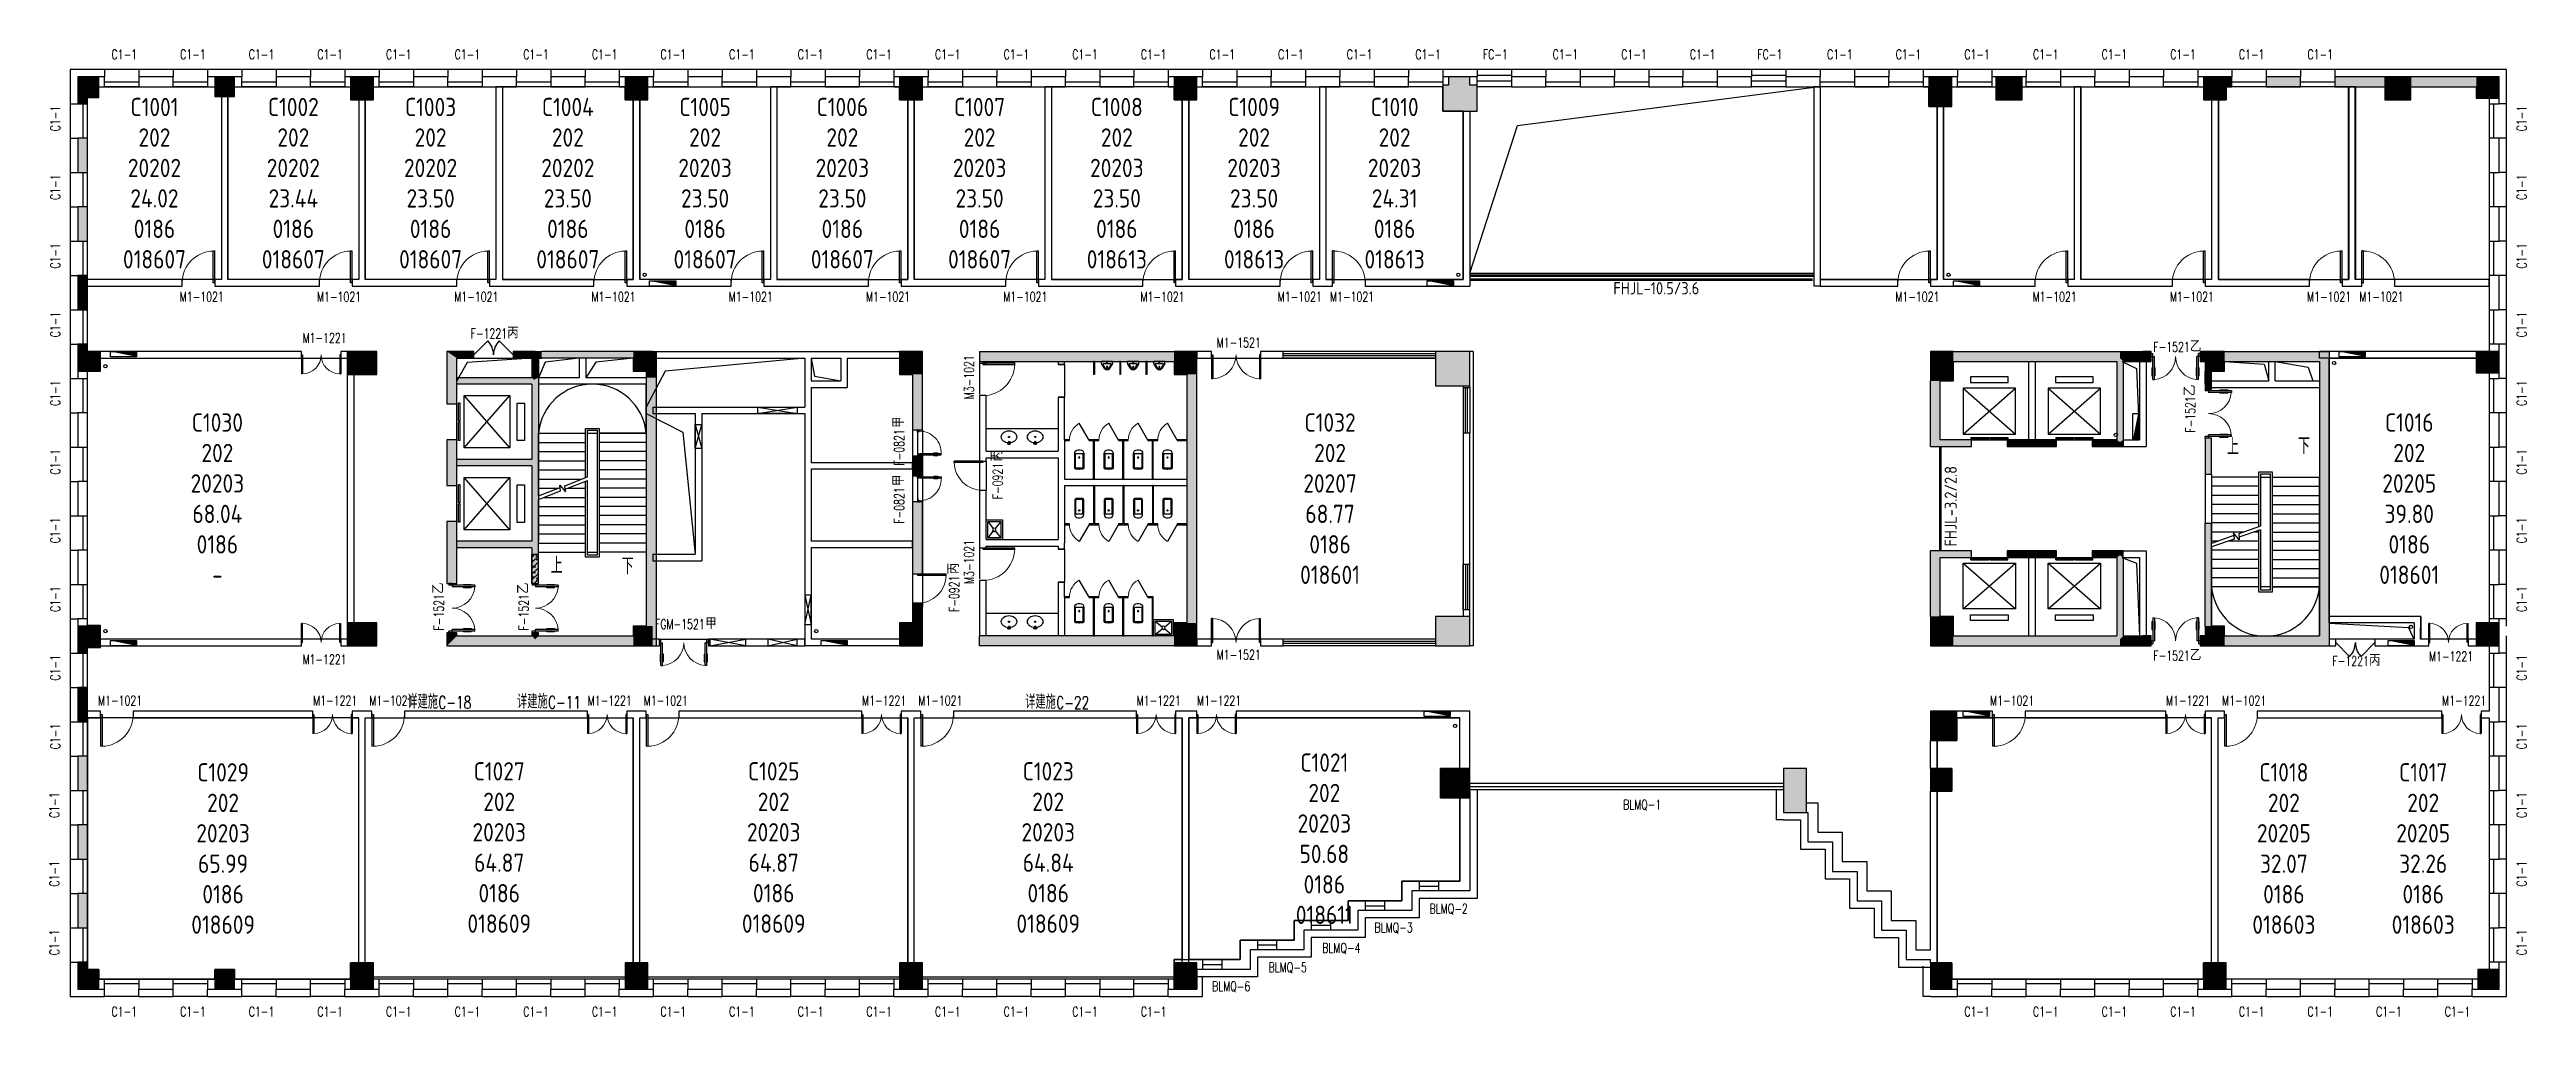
# Model space of a CAD drawing. Extents: x 1456273 to 1532071, y 313528 to 416301.
# Drawn here: x 1456273 to 1532071, y 313528 to 343101 of the extents above; entities that cross this region are included whole.
import ezdxf

# ---------------------------------------------------------------- set-up
doc = ezdxf.new("R2010")
doc.units = 0
doc.header["$LTSCALE"] = 1000
doc.header["$MEASUREMENT"] = 0
doc.linetypes.add('DASH', pattern=[0.35, 0.25, -0.1])
for name, color, linetype in [('body', 30, 'Continuous'), ('RM', 4, 'Continuous'), ('RM$', 5, 'Continuous'), ('RM$TXT', 5, 'Continuous'), ('消防', 222, 'Continuous')]:
    doc.layers.add(name, color=color, linetype=linetype)
doc.styles.add('-宋体', font='GBENOR.shx', dxfattribs={"bigfont": 'GBCBIG.shx'})
doc.styles.add('_TCH_DIM', font='SIMPLEX', dxfattribs={"bigfont": 'GBCBIG'})
doc.styles.add('_TCH_WINDOW', font='txt.shx', dxfattribs={"height": 3.5, "bigfont": 'hztxt.shx'})
doc.styles.get("Standard").update_dxf_attribs({"font": 'gbenor.shx', "bigfont": 'gbcbig.shx'})

msp = doc.modelspace()

# ---------------------------------------------------------------- texts
at = {"layer": 'body', "width": 0.705882}
for s, height, style, p in [('F-1221', 297.5, '_TCH_WINDOW', (1469159, 334268)), ('F-1521', 297.5, '_TCH_WINDOW', (1520652, 333857)), ('F-1521', 297.5, '_TCH_WINDOW', (1520652, 324415)), ('F-1221', 297.5, '_TCH_WINDOW', (1526134, 324252)), ('C-18', 382.5, '_TCH_DIM', (1468171, 322942, 0)), ('C-11', 382.5, '_TCH_DIM', (1471528, 322945, 0)), ('C-22', 382.5, '_TCH_DIM', (1487079, 322935, 0)), ('BLMQ-1', 297.5, '_TCH_WINDOW', (1504425, 319859)), ('BLMQ-2', 297.5, '_TCH_WINDOW', (1498503, 316674)), ('BLMQ-3', 297.5, '_TCH_WINDOW', (1496818, 316098)), ('BLMQ-4', 297.5, '_TCH_WINDOW', (1495219, 315476)), ('BLMQ-6', 297.5, '_TCH_WINDOW', (1491849, 314301)), ('BLMQ-5', 297.5, '_TCH_WINDOW', (1493576, 314882))]:
    msp.add_text(s, height=height, dxfattribs=dict(at, style=style)).set_placement(p)
at = {"layer": 'body'}
for s, height, style, p in [('丙', 350, '_TCH_WINDOW', (1470279, 334268)), ('乙', 350, '_TCH_WINDOW', (1521772, 333857)), ('上', 506, '_TCH_DIM', (1522910, 330703)), ('下', 506, '_TCH_DIM', (1525079, 330726)), ('上', 506, '_TCH_DIM', (1471614, 327073)), ('下', 506, '_TCH_DIM', (1473782, 327049)), ('乙', 350, '_TCH_WINDOW', (1521772, 324415)), ('丙', 350, '_TCH_WINDOW', (1527254, 324252)), ('详建施', 434, '_TCH_DIM', (1467223, 322942, 0)), ('详建施', 434, '_TCH_DIM', (1470580, 322945, 0)), ('详建施', 434, '_TCH_DIM', (1486131, 322935, 0))]:
    msp.add_text(s, height=height, dxfattribs=dict(at, style=style)).set_placement(p)
at = {"layer": 'body', "style": '_TCH_WINDOW'}
for s, rotation, p in [('乙', 90, (1521934, 332502)), ('甲', 90, (1482422, 331529)), ('丙', 90, (1485434, 330501)), ('甲', 90, (1482422, 329751)), ('乙', 90, (1468334, 326452)), ('乙', 90, (1470934, 326452)), ('丙', 90, (1484104, 327051)), ('甲', 360, (1476341, 325377))]:
    msp.add_text(s, height=350, rotation=rotation, dxfattribs=at).set_placement(p)
at = {"layer": 'body', "style": '_TCH_WINDOW', "width": 0.705882}
for s, rotation, p in [('F-1521', 90, (1521934, 331382)), ('F-0821', 90, (1482422, 330374)), ('F-0921', 90, (1485434, 329346)), ('F-0821', 90, (1482422, 328596)), ('F-0921', 90, (1484104, 325896)), ('F-1521', 90, (1468334, 325332)), ('F-1521', 90, (1470934, 325332)), ('FGM-1521', 360, (1474801, 325377))]:
    msp.add_text(s, height=297.5, rotation=rotation, dxfattribs=at).set_placement(p)
at = {"layer": 'RM$TXT', "char_height": 558.8, "attachment_point": 8}
for s, insert in [('C1001^M^J202^M^J20202^M^J24.02^M^J0186^M^J018607^M^J', (1459484, 336407)), ('C1002^M^J202^M^J20202^M^J23.44^M^J0186^M^J018607^M^J', (1463734, 336407)), ('C1003^M^J202^M^J20202^M^J23.50^M^J0186^M^J018607^M^J', (1467934, 336407)), ('C1004^M^J202^M^J20202^M^J23.50^M^J0186^M^J018607^M^J', (1472134, 336407)), ('C1005^M^J202^M^J20203^M^J23.50^M^J0186^M^J018607^M^J', (1476334, 336407)), ('C1006^M^J202^M^J20203^M^J23.50^M^J0186^M^J018607^M^J', (1480534, 336407)), ('C1007^M^J202^M^J20203^M^J23.50^M^J0186^M^J018607^M^J', (1484734, 336407)), ('C1008^M^J202^M^J20203^M^J23.50^M^J0186^M^J018613^M^J', (1488934, 336407)), ('C1009^M^J202^M^J20203^M^J23.50^M^J0186^M^J018613^M^J', (1493134, 336407)), ('C1010^M^J202^M^J20203^M^J24.31^M^J0186^M^J018613^M^J', (1497434, 336407)), ('C1030^M^J202^M^J20203^M^J68.04^M^J0186^M^J-^M^J', (1461409, 326757)), ('C1032^M^J202^M^J20207^M^J68.77^M^J0186^M^J018601^M^J', (1495459, 326757)), ('C1016^M^J202^M^J20205^M^J39.80^M^J0186^M^J018601^M^J', (1528484, 326757)), ('C1021^M^J202^M^J20203^M^J50.68^M^J0186^M^J018611^M^J', (1495284, 316357)), ('C1029^M^J202^M^J20203^M^J65.99^M^J0186^M^J018609^M^J', (1461584, 316057)), ('C1027^M^J202^M^J20203^M^J64.87^M^J0186^M^J018609^M^J', (1470034, 316088)), ('C1025^M^J202^M^J20203^M^J64.87^M^J0186^M^J018609^M^J', (1478434, 316088)), ('C1023^M^J202^M^J20203^M^J64.84^M^J0186^M^J018609^M^J', (1486834, 316088)), ('C1018^M^J202^M^J20205^M^J32.07^M^J0186^M^J018603^M^J', (1524647, 316057)), ('C1017^M^J202^M^J20205^M^J32.26^M^J0186^M^J018603^M^J', (1528911, 316057))]:
    msp.add_mtext(s, dxfattribs=dict(at, insert=insert))
at = {"layer": '消防', "style": '-宋体'}
msp.add_text('FHJL-10.5/3.6', height=375, dxfattribs=at).set_placement((1504126, 335613))
msp.add_text('FHJL-3.2/2.8', height=375, rotation=90, dxfattribs=at).set_placement((1514639, 327898))

# ---------------------------------------------------------------- blocks, each defined once
blk = doc.blocks.new('cde')
at = {"layer": '消防'}
blk.add_hatch(color=256, dxfattribs=at).paths.add_polyline_path([(-873427, -271674), (-874227, -271674), (-873427, -271834)])
blk.add_lwpolyline([(-874227, -271674), (-873427, -271674), (-873427, -271834), (-874227, -271834)], close=True, dxfattribs=at)
blk = doc.blocks.new('$WINLIB2D$00000004')
for p, q in [((-0.5, 0.5), (0.5, 0.5)), ((-0.5, 0.241), (0.5, 0.241)), ((-0.5, -0.5), (0.5, -0.5))]:
    blk.add_line(p, q)
blk = doc.blocks.new('$DorLib2D$00000001')
for p, q in [((0.45, 0.975), (0.5, 0.975)), ((0.45, 0), (0.45, 0.975)), ((0.5, 0), (0.5, 0.975)), ((0.5, 0), (0.45, 0))]:
    blk.add_line(p, q)
at = {"lineweight": 13}
blk.add_arc((0.475, 0), 0.975, 91.46928, 180, dxfattribs=at)
blk = doc.blocks.new('$DorLib2D$00000002')
for p, q in [((-0.5, 0), (-0.5, 0.4875)), ((-0.475, 0.4875), (-0.5, 0.4875)), ((-0.475, 0), (-0.475, 0.4875)), ((0.475, 0), (0.475, 0.4875)), ((0.475, 0.4875), (0.5, 0.4875)), ((0.5, 0), (0.5, 0.4875)), ((-0.5, 0), (-0.475, 0)), ((0.5, 0), (0.475, 0))]:
    blk.add_line(p, q)
at = {"lineweight": 13}
for centre, start, end in [((-0.4875, 0), 0, 88.53072), ((0.4875, 0), 91.46928, 180)]:
    blk.add_arc(centre, 0.4875, start, end, dxfattribs=at)
blk = doc.blocks.new('$TCHSYS$WIN2D')
for p, q in [((-0.5, 0.5), (0.5, 0.5)), ((0.5, 0.167), (-0.5, 0.167)), ((0.5, -0.167), (-0.5, -0.167)), ((-0.5, -0.5), (0.5, -0.5))]:
    blk.add_line(p, q)
blk = doc.blocks.new('$lvtry$00000221')
for p, q in [((-170, 0, 0), (170, 0, 0)), ((-170, -61, 0), (-170, 0, 0)), ((-162, -88, 0), (-69, -231, 0)), ((-124, -91, 0), (-43, -216, 0)), ((-116, -76, 0), (116, -76, 0)), ((43, -216, 0), (124, -91, 0)), ((69, -231, 0), (162, -88, 0)), ((170, -61, 0), (170, 0, 0))]:
    blk.add_line(p, q)
for centre, radius in [((0, -177, 0), 20), ((0, -38, 0), 17.7)]:
    blk.add_circle(centre, radius)
for centre, radius, start, end in [((-120, -61, 0), 50, 180, 213.0863), ((-116, -86, 0), 10, 90, 213.0863), ((0, -191, 0), 80, 210, 330), ((0, -191, 0), 50, 210, 330), ((116, -86, 0), 10, 326.9137, 90), ((120, -61, 0), 50, 326.9137, 0)]:
    blk.add_arc(centre, radius, start, end)
blk.add_point((0, -38, 0))
blk = doc.blocks.new('$lvtry$00000201')
for p, q in [((-140, -40, 0), (-140, -480, 0)), ((140, -470, 0), (-140, -470, 0)), ((-110, -40, 0), (-110, -470, 0)), ((100, 0, 0), (-100, 0, 0)), ((100, -30, 0), (-100, -30, 0)), ((-30, -590, 0), (30, -590, 0)), ((110, -470, 0), (110, -40, 0)), ((140, -480, 0), (140, -40, 0))]:
    blk.add_line(p, q)
blk.add_circle((0, -359, 0), 20)
for centre, radius, start, end in [((-100, -40, 0), 40, 90, 180), ((-30, -480, 0), 110, 180, 270), ((-100, -40, 0), 10, 90, 180), ((30, -480, 0), 110, 270, 0), ((100, -40, 0), 40, 0, 90), ((100, -40, 0), 10, 0, 90)]:
    blk.add_arc(centre, radius, start, end)
blk.add_point((0, 0))
blk = doc.blocks.new('$TCHSYS$APDOOR2D')
blk.add_line((0.5, 0), (0, 0.87))
at = {"lineweight": 13}
blk.add_arc((0.5, 0), 1, 120, 180, dxfattribs=at)
blk = doc.blocks.new('$DorLib2D$00000009')
for p, q in [((-0.494, 0.081), (-0.453, 0.081)), ((-0.494, -0.002), (-0.494, 0.081)), ((-0.453, 0.081), (-0.453, 0.039)), ((-0.453, 0.039), (-0.412, 0.039)), ((-0.412, 0.039), (-0.412, -0.002)), ((0.413, 0.782), (0.378, 0.782)), ((0.413, 0.624), (0.378, 0.624)), ((0.413, 0.905), (0.413, 0.081)), ((0.454, 0.905), (0.413, 0.905)), ((0.413, 0.081), (0.454, 0.081)), ((0.454, 0.039), (0.413, 0.039)), ((0.413, 0.039), (0.413, -0.002)), ((0.454, 0.081), (0.454, 0.905)), ((0.489, 0.782), (0.454, 0.782)), ((0.489, 0.624), (0.454, 0.624)), ((0.495, 0.081), (0.454, 0.081)), ((0.454, 0.081), (0.454, 0.039)), ((0.495, -0.002), (0.495, 0.081)), ((-0.494, -0.002), (-0.494, -0.002)), ((-0.412, -0.002), (-0.494, -0.002)), ((0.413, -0.002), (0.495, -0.002)), ((0.495, -0.002), (0.495, -0.002))]:
    blk.add_line(p, q)
at = {"lineweight": 13}
for p, q in [((0.378, 0.782), (0.378, 0.624)), ((0.489, 0.782), (0.489, 0.624))]:
    blk.add_line(p, q, dxfattribs=at)
blk.add_arc((0.372, 0.082), 0.825, 87.13397, 180.07167, dxfattribs=at)
blk = doc.blocks.new('$DorLib2D$00000011')
for p, q in [((-0.5, 0.004), (-0.433, 0.004)), ((-0.5, 0.004), (-0.5, -0.062)), ((-0.483, 0.396), (-0.467, 0.396)), ((-0.483, 0.235), (-0.467, 0.235)), ((-0.467, 0.471), (-0.467, -0.062)), ((-0.467, 0.471), (-0.433, 0.471)), ((-0.433, 0.471), (-0.433, 0.004)), ((-0.417, 0.396), (-0.433, 0.396)), ((-0.417, 0.235), (-0.433, 0.235)), ((0.417, 0.396), (0.433, 0.396)), ((0.417, 0.235), (0.433, 0.235)), ((0.433, 0.471), (0.433, 0.004)), ((0.467, 0.471), (0.433, 0.471)), ((0.5, 0.004), (0.433, 0.004)), ((0.467, 0.471), (0.467, -0.062)), ((0.483, 0.396), (0.467, 0.396)), ((0.483, 0.235), (0.467, 0.235)), ((0.5, 0.004), (0.5, -0.062)), ((-0.5, -0.062), (-0.467, -0.062)), ((0.5, -0.062), (0.467, -0.062))]:
    blk.add_line(p, q)
at = {"lineweight": 13}
for p, q in [((-0.483, 0.396), (-0.483, 0.235)), ((-0.417, 0.396), (-0.417, 0.235)), ((0.417, 0.396), (0.417, 0.235)), ((0.483, 0.396), (0.483, 0.235))]:
    blk.add_line(p, q, dxfattribs=at)
for centre, start, end in [((-0.467, 0.004), 0, 85.904), ((0.467, 0.004), 94.096, 180)]:
    blk.add_arc(centre, 0.467, start, end, dxfattribs=at)
blk = doc.blocks.new('$TCHSYS$LDOR22D')
for p, q in [((-0.517, 0.833), (-0.017, 0.833)), ((-0.517, 0.833), (-0.517, 0.667)), ((-0.017, 0.833), (-0.017, 0.667)), ((0.017, 0.833), (0.017, 0.667)), ((0.017, 0.833), (0.517, 0.833)), ((0.517, 0.833), (0.517, 0.667)), ((-0.517, 0.667), (-0.017, 0.667)), ((-0.5, 0.5), (0.5, 0.5)), ((0.017, 0.667), (0.517, 0.667))]:
    blk.add_line(p, q)
blk = doc.blocks.new('$DorLib2D$00000116')
at = {"color": 0}
for p, q in [((-0.5, 0), (-0.146, 0.354)), ((0.5, 0), (0.146, 0.354))]:
    blk.add_line(p, q, dxfattribs=at)
for centre, start, end in [((-0.5, 0), 0, 45), ((0.5, 0), 135, 180)]:
    blk.add_arc(centre, 0.5, start, end, dxfattribs=at)
blk = doc.blocks.new('$lvtry$00000194')
for p, q in [((-17, -27, 0), (-17, -17, 0)), ((17, -27, 0), (17, -17, 0))]:
    blk.add_line(p, q)
at = {"elevation": 0}
blk.add_lwpolyline([(14, -39, -0.067374), (92, -53, -0.088152), (166, -93, -0.105269), (218, -155, -0.121685), (235, -224, -0.121685), (218, -292, -0.105269), (166, -355, -0.088152), (92, -394, -0.078966), (0, -409, -0.078966), (-92, -394, -0.088152), (-166, -355, -0.105269), (-218, -292, -0.121685), (-235, -224, -0.121685), (-218, -155, -0.105269), (-166, -93, -0.088152), (-92, -53, -0.059935), (-23, -40, -0.059935)], format="xyb", dxfattribs=at)
for centre, radius in [((0, -221, 0), 20), ((0, -27, 0), 16.7), ((0, -221, 0), 15)]:
    blk.add_circle(centre, radius)
for centre, radius, start, end in [((-40, -17, 0), 10.1, 106.60956, 258.16482), ((-64, 250, 0), 259, 274.70692, 282.37316), ((-75, -197, 0), 173, 71.36005, 79.18732), ((-29, -63, 0), 6.77, 155.34398, 308.32242), ((-171, 35, 0), 166, 324.84107, 338.13372), ((-171, 35, 0), 170, 324.84107, 331.35233), ((-29, -63, 0), 3.37, 155.34398, 308.32242), ((100, -178, 0), 170, 132.31406, 138.82532), ((100, -178, 0), 166, 125.53268, 138.82532), ((-12, -42, 0), 10.6, 201.89238, 261.77402), ((0, -17, 0), 16.7, 0, 180), ((-381, -99, 0), 372, 2.39824, 6.76269), ((0, -80, 0), 9.9, 201.78369, 338.21631), ((64, 250, 0), 259, 257.62684, 265.29308), ((381, -99, 0), 372, 170.10083, 177.60176), ((75, -197, 0), 173, 100.81268, 110.41907), ((40, -17, 0), 10.1, 281.83518, 73.39044)]:
    blk.add_arc(centre, radius, start, end)
blk.add_point((0, -17, 0))
blk = doc.blocks.new('$lvtry$00000012')
for p, q in [((-250, -50, 0), (-39, -219, 0)), ((-250, -450, 0), (-39, -281, 0)), ((39, -219, 0), (250, -50, 0)), ((39, -281, 0), (250, -450, 0))]:
    blk.add_line(p, q)
at = {"elevation": 0}
for points in [[(300, -500), (300, 0), (-300, 0), (-300, -500)], [(250, -450), (250, -50), (-250, -50), (-250, -450)]]:
    blk.add_lwpolyline(points, close=True, dxfattribs=at)
blk.add_circle((0, -250, 0), 50)

# ---------------------------------------------------------------- hatches: boundary and pattern name
at = {"layer": 'body'}
for points in [[(1457134, 341639), (1457784, 341639), (1457784, 342264), (1457134, 342264)], [(1461334, 341664), (1461934, 341664), (1461934, 342264), (1461334, 342264)], [(1465484, 341564), (1466184, 341564), (1466184, 342264), (1465484, 342264)], [(1473884, 341564), (1474584, 341564), (1474584, 342264), (1473884, 342264)], [(1482284, 341564), (1482984, 341564), (1482984, 342264), (1482284, 342264)], [(1490684, 341564), (1491384, 341564), (1491384, 342264), (1490684, 342264)], [(1498909, 342015), (1498909, 341215), (1499959, 341215), (1499959, 342015), (1499734, 342015), (1499734, 342265), (1499084, 342264), (1499084, 342015)], [(1513784, 341364), (1514484, 341364), (1514484, 342264), (1513784, 342264)], [(1515834, 342264), (1515834, 341565), (1516634, 341565), (1516634, 342264)], [(1522184, 342264), (1522184, 341564), (1522884, 341564), (1522884, 342264)], [(1522884, 342264), (1522884, 341965), (1523059, 341965), (1523059, 342264)], [(1525159, 342264), (1524109, 342264), (1524109, 341965), (1525159, 341965)], [(1530534, 341965), (1530534, 342264), (1526209, 342264), (1526209, 341965)], [(1527734, 342264), (1527734, 341564), (1528534, 341564), (1528534, 342264)], [(1530534, 341615), (1531234, 341615), (1531234, 342264), (1530534, 342264)], [(1457434, 341639), (1457134, 341639), (1457134, 341440), (1457434, 341440)], [(1457134, 340390), (1457134, 339340), (1457434, 339340), (1457434, 340390)], [(1457134, 338290), (1457134, 337240), (1457434, 337240), (1457434, 338290)], [(1457434, 335865), (1457434, 336190), (1457134, 336190), (1457134, 335865)], [(1457134, 335865), (1457134, 335140), (1457434, 335140), (1457434, 335865)], [(1457134, 333865), (1457434, 333865), (1457434, 334090), (1457134, 334090)], [(1457134, 333265), (1457834, 333265), (1457834, 333865), (1457134, 333865)], [(1465384, 333165), (1466284, 333165), (1466284, 333865), (1465384, 333865)], [(1468734, 333665), (1469259, 333665), (1469259, 333865), (1468434, 333865)], [(1468434, 333865), (1468434, 332265), (1468734, 332265), (1468734, 333665)], [(1471134, 333865), (1470459, 333865), (1470459, 333665), (1471034, 333665), (1471134, 333731)], [(1471134, 333731), (1471034, 333665), (1471034, 333065), (1471101, 332998), (1471234, 333065), (1471234, 333665)], [(1471134, 333731), (1471234, 333665), (1471334, 333665), (1471334, 333865), (1471134, 333865)], [(1472584, 333665), (1472584, 333865), (1471334, 333865), (1471334, 333665)], [(1474134, 333665), (1474134, 333865), (1472584, 333865), (1472584, 333665)], [(1474734, 333865), (1474134, 333865), (1474134, 333265), (1474734, 333265)], [(1474734, 333865), (1474734, 333265), (1474534, 333265), (1474534, 333065), (1474834, 333065), (1474834, 333865)], [(1482284, 333165), (1482984, 333165), (1482984, 333865), (1482284, 333865)], [(1484734, 333565), (1487334, 333565), (1487334, 333865), (1484734, 333865)], [(1490684, 333565), (1490684, 333865), (1487334, 333865), (1487334, 333565)], [(1490684, 333165), (1491384, 333165), (1491384, 333865), (1490684, 333865)], [(1498684, 332815), (1499734, 332815), (1499734, 333865), (1498684, 333865)], [(1513834, 332965), (1514534, 332965), (1514534, 333865), (1513834, 333865)], [(1514534, 333865), (1514534, 333565), (1516934, 333565), (1516934, 333865)], [(1516934, 333865), (1516934, 333565), (1519534, 333565), (1519634, 333665), (1519634, 333865)], [(1519634, 333665), (1519534, 333565), (1519534, 331165), (1519634, 331098), (1519734, 331165), (1519734, 333565)], [(1519634, 333665), (1519734, 333565), (1520334, 333565), (1520334, 333865), (1519634, 333865)], [(1520334, 333565), (1520584, 333565), (1520584, 333865), (1520334, 333865)], [(1522234, 333865), (1522084, 333865), (1522084, 333565), (1522234, 333565)], [(1522234, 333265), (1522834, 333265), (1522834, 333865), (1522234, 333865)], [(1522834, 333865), (1522834, 333565), (1524284, 333565), (1524284, 333865)], [(1524284, 333865), (1524284, 333565), (1525734, 333565), (1526034, 333865)], [(1526034, 333865), (1525734, 333565), (1525734, 332865), (1526034, 332865)], [(1530534, 333215), (1531234, 333215), (1531234, 333865), (1530534, 333865)], [(1471101, 332998), (1471034, 333065), (1468734, 333065), (1468734, 332865), (1471034, 332865)], [(1471101, 332998), (1471034, 332865), (1471034, 330565), (1471101, 330498), (1471234, 330565), (1471234, 333065)], [(1474534, 325465), (1474734, 325465), (1474734, 324865), (1474834, 324865), (1474834, 333065), (1474534, 333065)], [(1482984, 333165), (1482684, 333165), (1482684, 331465), (1482984, 331465)], [(1491384, 333165), (1491084, 333165), (1491084, 329865), (1491384, 329865)], [(1514134, 332965), (1513834, 332965), (1513834, 330965), (1514134, 331165)], [(1522434, 333265), (1522234, 333265), (1522234, 332865), (1522434, 332865)], [(1522234, 332865), (1522234, 332715), (1522434, 332715), (1522434, 332865)], [(1526034, 332865), (1525734, 332865), (1525734, 325165), (1526034, 324865)], [(1468734, 329765), (1468734, 331165), (1468434, 331165), (1468434, 329765)], [(1471101, 330498), (1471034, 330565), (1468734, 330565), (1468734, 330365), (1471034, 330365)], [(1471101, 330498), (1471034, 330365), (1471034, 328065), (1471101, 327998), (1471234, 328065), (1471234, 330565)], [(1482984, 330065), (1482984, 330665), (1482684, 330665), (1482684, 330065)], [(1513834, 330965), (1515084, 330965), (1515084, 331165), (1514134, 331165)], [(1516934, 331165), (1516184, 331165), (1516184, 330965), (1516934, 330965)], [(1516934, 330965), (1517684, 330965), (1517684, 331165), (1516934, 331165)], [(1519534, 331165), (1518784, 331165), (1518784, 330965), (1519634, 330965), (1519634, 331098)], [(1519634, 331098), (1519634, 330965), (1519734, 330965), (1519734, 331165)], [(1522434, 330115), (1522434, 331215), (1522234, 331215), (1522234, 330115)], [(1491084, 325565), (1491384, 325565), (1491384, 329865), (1491084, 329865)], [(1482984, 327065), (1482984, 329265), (1482684, 329265), (1482684, 327065)], [(1468734, 326765), (1468734, 328665), (1468434, 328665), (1468434, 326765)], [(1522234, 325465), (1522434, 325465), (1522434, 328615), (1522234, 328615)], [(1471101, 327998), (1471034, 328065), (1468734, 328065), (1468734, 327865), (1471034, 327865)], [(1471034, 327865), (1471034, 326765), (1471234, 326765), (1471234, 328065), (1471101, 327998)], [(1513834, 325765), (1514134, 325765), (1514134, 327565), (1513834, 327765)], [(1514134, 327565), (1515084, 327565), (1515084, 327765), (1513834, 327765)], [(1516934, 327765), (1516184, 327765), (1516184, 327565), (1516934, 327565)], [(1516934, 327565), (1517684, 327565), (1517684, 327765), (1516934, 327765)], [(1519634, 327765), (1518784, 327765), (1518784, 327565), (1519534, 327565), (1519634, 327631)], [(1519634, 327631), (1519534, 327565), (1519534, 325165), (1519634, 325065), (1519734, 325165), (1519734, 327565)], [(1519734, 327765), (1519634, 327765), (1519634, 327631), (1519734, 327565)], [(1482684, 325565), (1482984, 325565), (1482984, 326165), (1482684, 326165)], [(1457134, 324815), (1457834, 324815), (1457834, 325465), (1457134, 325465)], [(1465384, 324865), (1466284, 324865), (1466284, 325565), (1465384, 325565)], [(1468734, 325165), (1468734, 325265), (1468434, 325265), (1468434, 324865)], [(1471234, 325165), (1471234, 325265), (1471034, 325265), (1471034, 325165), (1471134, 325065)], [(1474734, 325465), (1474134, 325465), (1474134, 324865), (1474734, 324865)], [(1482284, 324865), (1482984, 324865), (1482984, 325565), (1482284, 325565)], [(1490684, 324865), (1491384, 324865), (1491384, 325565), (1490684, 325565)], [(1498684, 324865), (1499734, 324865), (1499734, 325765), (1498684, 325765)], [(1513834, 324865), (1514534, 324865), (1514534, 325765), (1513834, 325765)], [(1522234, 324865), (1522834, 324865), (1522834, 325465), (1522234, 325465)], [(1530534, 324865), (1531234, 324865), (1531234, 325565), (1530534, 325565)], [(1457434, 324815), (1457134, 324815), (1457134, 324640), (1457434, 324640)], [(1468734, 325165), (1468434, 324865), (1471134, 324865), (1471134, 325065), (1471034, 325165)], [(1471134, 325065), (1471134, 324865), (1474134, 324865), (1474134, 325165), (1471234, 325165)], [(1487334, 324865), (1487334, 325165), (1484734, 325165), (1484734, 324865)], [(1490684, 324865), (1490684, 325165), (1487334, 325165), (1487334, 324865)], [(1514534, 325165), (1514534, 324865), (1516934, 324865), (1516934, 325165)], [(1516934, 325165), (1516934, 324865), (1519634, 324865), (1519634, 325065), (1519534, 325165)], [(1519634, 325065), (1519634, 324865), (1520334, 324865), (1520334, 325165), (1519734, 325165)], [(1520334, 324865), (1520584, 324865), (1520584, 325165), (1520334, 325165)], [(1522534, 324865), (1522234, 324865), (1522234, 325165), (1522084, 325165), (1522084, 324865), (1522534, 324865)], [(1522834, 325165), (1522834, 324865), (1522534, 324865), (1522534, 324865), (1526034, 324865), (1525734, 325165)], [(1457434, 322865), (1457434, 323590), (1457134, 323590), (1457134, 322865)], [(1457134, 322865), (1457134, 322540), (1457434, 322540), (1457434, 322865)], [(1513834, 321965), (1514634, 321965), (1514634, 322865), (1513834, 322865)], [(1457134, 321490), (1457134, 320440), (1457434, 320440), (1457434, 321490)], [(1498834, 320215), (1499734, 320215), (1499734, 321115), (1498834, 321115)], [(1509334, 319765), (1510034, 319765), (1510034, 321115), (1509334, 321115)], [(1513834, 320415), (1514484, 320415), (1514484, 321115), (1513834, 321115)], [(1457134, 319390), (1457134, 318340), (1457434, 318340), (1457434, 319390)], [(1457134, 317290), (1457134, 316240), (1457434, 316240), (1457434, 317290)], [(1457134, 314965), (1457434, 314965), (1457434, 315190), (1457134, 315190)], [(1457134, 314365), (1457784, 314365), (1457784, 314965), (1457134, 314965)], [(1461334, 314365), (1461934, 314365), (1461934, 314965), (1461334, 314965)], [(1465484, 314365), (1466184, 314365), (1466184, 315165), (1465484, 315165)], [(1473884, 314365), (1474584, 314365), (1474584, 315165), (1473884, 315165)], [(1482284, 314365), (1482984, 314365), (1482984, 315165), (1482284, 315165)], [(1490684, 314365), (1491384, 314365), (1491384, 315165), (1490684, 315165)], [(1513834, 314365), (1514484, 314365), (1514484, 315165), (1513834, 315165)], [(1522184, 314365), (1522884, 314365), (1522884, 315165), (1522184, 315165)], [(1530584, 314365), (1531234, 314365), (1531234, 314965), (1530584, 314965)]]:
    msp.add_hatch(color=256, dxfattribs=at).paths.add_polyline_path(points)
h = msp.add_hatch(dxfattribs=at)
h.set_pattern_fill('钢筋混凝土', color=256, scale=50, style=0)
h.set_pattern_definition([(45, (1293356.5, 671751.71), (-88.388348, 88.388348), []), (50, (1293356.5, 671751.7), (358.6301, -31.37607), [37.5, -412.5]), (355, (1293356.5, 671751.7), (-69.37567, 376.09607), [30, -330]), (100.4514, (1293386.4, 671749.1), (289.2547, 344.71977), [31.8701, -350.57106]), (46.1842, (1293356.5, 671851.7), (533.6205, -82.7595), [56.25, -618.75]), (96.6356, (1293400.97, 671844.8), (467.33135, 487.05894), [47.80514, -525.8565]), (351.1842, (1293356.5, 671851.7), (467.331, 487.0593), [45, -495]), (21, (1293406.5, 671826.7), (298.45353, -201.30945), [37.5, -412.5]), (326, (1293406.5, 671826.7), (121.65767, 362.57502), [30, -330]), (71.4514, (1293431.37, 671809.93), (420.1113, 161.26525), [31.8701, -350.57106]), (37.5, (1293356.5, 671751.71), (6.079928, 166.446927), [0, -326, 0, -335, 0, -331.25]), (7.5, (1293356.5, 671751.71), (131.53477, 197.20586), [0, -191, 0, -318.5, 0, -126.25]), (327.5, (1293245, 671751.71), (266.91122, -11.277436), [0, -125, 0, -390, 0, -517.5]), (317.5, (1293195, 671751.7), (291.59308, 50.05249), [0, -162.5, 0, -259, 0, -367.5])])
h.paths.add_polyline_path([(1471234, 326765), (1471234, 327665), (1471034, 327665), (1471034, 326765)])

# ---------------------------------------------------------------- linework, layer by layer
for p, q in [((1456909, 342490), (1456909, 341440)), ((1457959, 342490), (1456909, 342490)), ((1457784, 342264), (1457134, 342264)), ((1457134, 342264), (1457134, 341639)), ((1457784, 341639), (1457784, 342264)), ((1457959, 342264), (1457784, 342264)), ((1457784, 341965), (1457959, 341965)), ((1457959, 342490), (1457959, 342264)), ((1457959, 341965), (1457959, 342264)), ((1460059, 342490), (1459009, 342490)), ((1459009, 342490), (1459009, 342264)), ((1460059, 342264), (1459009, 342264)), ((1459009, 342264), (1459009, 341965)), ((1459009, 341965), (1460059, 341965)), ((1460059, 342490), (1460059, 342264)), ((1460059, 341965), (1460059, 342264)), ((1461634, 342490), (1461109, 342490)), ((1461109, 342490), (1461109, 342264)), ((1461334, 342264), (1461109, 342264)), ((1461109, 342264), (1461109, 341965)), ((1461109, 341965), (1461334, 341965)), ((1461934, 342264), (1461334, 342264)), ((1461334, 342264), (1461334, 341664)), ((1462159, 342490), (1461634, 342490)), ((1462159, 342264), (1461934, 342264)), ((1461934, 341664), (1461934, 342264)), ((1461934, 341965), (1462159, 341965)), ((1462159, 342490), (1462159, 342264)), ((1462159, 341965), (1462159, 342264)), ((1464259, 342490), (1463209, 342490)), ((1463209, 342490), (1463209, 342264)), ((1464259, 342264), (1463209, 342264)), ((1463209, 342264), (1463209, 341965)), ((1463209, 341965), (1464259, 341965)), ((1464259, 342490), (1464259, 342264)), ((1464259, 341965), (1464259, 342264)), ((1465834, 342490), (1465309, 342490)), ((1465309, 342490), (1465309, 342264)), ((1465484, 342264), (1465309, 342264)), ((1465309, 342264), (1465309, 341965)), ((1465309, 341965), (1465484, 341965)), ((1466184, 342264), (1465484, 342264)), ((1465484, 342264), (1465484, 341564)), ((1466359, 342490), (1465834, 342490)), ((1466359, 342264), (1466184, 342264)), ((1466184, 341564), (1466184, 342264)), ((1466184, 341965), (1466359, 341965)), ((1466359, 342490), (1466359, 342264)), ((1466359, 341965), (1466359, 342264)), ((1468459, 342490), (1467409, 342490)), ((1467409, 342490), (1467409, 342264)), ((1468459, 342264), (1467409, 342264)), ((1467409, 342264), (1467409, 341965)), ((1467409, 341965), (1468459, 341965)), ((1468459, 342490), (1468459, 342264)), ((1468459, 341965), (1468459, 342264)), ((1470559, 342490), (1469509, 342490)), ((1469509, 342490), (1469509, 342264)), ((1470559, 342264), (1469509, 342264)), ((1469509, 342264), (1469509, 341965)), ((1469509, 341965), (1470559, 341965)), ((1469934, 341965), (1469934, 336065)), ((1470134, 341965), (1469934, 341965)), ((1470134, 341965), (1470134, 336065)), ((1470559, 342490), (1470559, 342264)), ((1470559, 341965), (1470559, 342264)), ((1472659, 342490), (1471609, 342490)), ((1471609, 342490), (1471609, 342264)), ((1472659, 342264), (1471609, 342264)), ((1471609, 342264), (1471609, 341965)), ((1471609, 341965), (1472659, 341965)), ((1472659, 342490), (1472659, 342264)), ((1472659, 341965), (1472659, 342264)), ((1474234, 342490), (1473709, 342490)), ((1473709, 342490), (1473709, 342264)), ((1473884, 342264), (1473709, 342264)), ((1473709, 342264), (1473709, 341965)), ((1473709, 341965), (1473884, 341965)), ((1474584, 342264), (1473884, 342264)), ((1473884, 342264), (1473884, 341564)), ((1474759, 342490), (1474234, 342490)), ((1474759, 342264), (1474584, 342264)), ((1474584, 341564), (1474584, 342264)), ((1474584, 341965), (1474759, 341965)), ((1474759, 342490), (1474759, 342264)), ((1474759, 341965), (1474759, 342264)), ((1476859, 342490), (1475809, 342490)), ((1475809, 342490), (1475809, 342264)), ((1476859, 342264), (1475809, 342264)), ((1475809, 342264), (1475809, 341965)), ((1475809, 341965), (1476859, 341965)), ((1476859, 342490), (1476859, 342264)), ((1476859, 341965), (1476859, 342264)), ((1478959, 342490), (1477909, 342490)), ((1477909, 342490), (1477909, 342264)), ((1478959, 342264), (1477909, 342264)), ((1477909, 342264), (1477909, 341965)), ((1477909, 341965), (1478959, 341965)), ((1478334, 341965), (1478334, 336065)), ((1478534, 341965), (1478334, 341965)), ((1478534, 341965), (1478534, 336065)), ((1478959, 342490), (1478959, 342264)), ((1478959, 341965), (1478959, 342264)), ((1481059, 342490), (1480009, 342490)), ((1480009, 342490), (1480009, 342264)), ((1481059, 342264), (1480009, 342264)), ((1480009, 342264), (1480009, 341965)), ((1480009, 341965), (1481059, 341965)), ((1481059, 342490), (1481059, 342264)), ((1481059, 341965), (1481059, 342264)), ((1482634, 342490), (1482109, 342490)), ((1482109, 342490), (1482109, 342264)), ((1482284, 342264), (1482109, 342264)), ((1482109, 342264), (1482109, 341965)), ((1482109, 341965), (1482284, 341965)), ((1482984, 342264), (1482284, 342264)), ((1482284, 342264), (1482284, 341564)), ((1483159, 342490), (1482634, 342490)), ((1483159, 342264), (1482984, 342264)), ((1482984, 341564), (1482984, 342264)), ((1482984, 341965), (1483159, 341965)), ((1483159, 342490), (1483159, 342264)), ((1483159, 341965), (1483159, 342264)), ((1485259, 342490), (1484209, 342490)), ((1484209, 342490), (1484209, 342264)), ((1485259, 342264), (1484209, 342264)), ((1484209, 342264), (1484209, 341965)), ((1484209, 341965), (1485259, 341965)), ((1485259, 342490), (1485259, 342264)), ((1485259, 341965), (1485259, 342264)), ((1487359, 342490), (1486309, 342490)), ((1486309, 342490), (1486309, 342264)), ((1487359, 342264), (1486309, 342264)), ((1486309, 342264), (1486309, 341965)), ((1486309, 341965), (1487359, 341965)), ((1486734, 341965), (1486734, 336065)), ((1486934, 341965), (1486734, 341965)), ((1486934, 341965), (1486934, 336065)), ((1487359, 342490), (1487359, 342264)), ((1487359, 341965), (1487359, 342264)), ((1489459, 342490), (1488409, 342490)), ((1488409, 342490), (1488409, 342264)), ((1489459, 342264), (1488409, 342264)), ((1488409, 342264), (1488409, 341965)), ((1488409, 341965), (1489459, 341965)), ((1489459, 342490), (1489459, 342264)), ((1489459, 341965), (1489459, 342264)), ((1491034, 342490), (1490509, 342490)), ((1490509, 342490), (1490509, 342264)), ((1490684, 342264), (1490509, 342264)), ((1490509, 342264), (1490509, 341965)), ((1490509, 341965), (1490684, 341965)), ((1491384, 342264), (1490684, 342264)), ((1490684, 342264), (1490684, 341564)), ((1491559, 342490), (1491034, 342490)), ((1491559, 342264), (1491384, 342264)), ((1491384, 341564), (1491384, 342264)), ((1491384, 341965), (1491559, 341965)), ((1491559, 342490), (1491559, 342264)), ((1491559, 341965), (1491559, 342264)), ((1493659, 342490), (1492609, 342490)), ((1492609, 342490), (1492609, 342264)), ((1493659, 342264), (1492609, 342264)), ((1492609, 342264), (1492609, 341965)), ((1492609, 341965), (1493659, 341965)), ((1493659, 342490), (1493659, 342264)), ((1493659, 341965), (1493659, 342264)), ((1495759, 342490), (1494709, 342490)), ((1494709, 342490), (1494709, 342264)), ((1495759, 342264), (1494709, 342264)), ((1494709, 342264), (1494709, 341965)), ((1494709, 341965), (1495759, 341965)), ((1495134, 341965), (1495134, 336065)), ((1495334, 341965), (1495134, 341965)), ((1495334, 341965), (1495334, 336065)), ((1495759, 342490), (1495759, 342264)), ((1495759, 341965), (1495759, 342264)), ((1497859, 342490), (1496809, 342490)), ((1496809, 342490), (1496809, 342264)), ((1497859, 342264), (1496809, 342264)), ((1496809, 342264), (1496809, 341965)), ((1496809, 341965), (1497859, 341965)), ((1497859, 342490), (1497859, 342264)), ((1497859, 341965), (1497859, 342264)), ((1499434, 342490), (1498909, 342490)), ((1498909, 342490), (1498909, 342264)), ((1499084, 342264), (1498909, 342264)), ((1498909, 342264), (1498909, 342015)), ((1498909, 342015), (1498909, 341215)), ((1499084, 342015), (1498909, 342015)), ((1499734, 342265), (1499084, 342264)), ((1499084, 342264), (1499084, 342015)), ((1499959, 342490), (1499434, 342490)), ((1499959, 342264), (1499734, 342264)), ((1499734, 342015), (1499734, 342265)), ((1499959, 342015), (1499734, 342015)), ((1499959, 342490), (1499959, 342264)), ((1499959, 342015), (1499959, 342264)), ((1499959, 341215), (1499959, 342015)), ((1502059, 342490), (1501009, 342490)), ((1501009, 342490), (1501009, 342264)), ((1502059, 342264), (1501009, 342264)), ((1501009, 342264), (1501009, 341965)), ((1501009, 341965), (1502059, 341965)), ((1502059, 342490), (1502059, 342264)), ((1502059, 341965), (1502059, 342264)), ((1504159, 342490), (1503109, 342490)), ((1503109, 342490), (1503109, 342264)), ((1504159, 342264), (1503109, 342264)), ((1503109, 342264), (1503109, 341965)), ((1503109, 341965), (1504159, 341965)), ((1504159, 342490), (1504159, 342264)), ((1504159, 341965), (1504159, 342264)), ((1506259, 342490), (1505209, 342490)), ((1505209, 342490), (1505209, 342264)), ((1506259, 342264), (1505209, 342264)), ((1505209, 342264), (1505209, 341965)), ((1505209, 341965), (1506259, 341965)), ((1506259, 342490), (1506259, 342264)), ((1506259, 341965), (1506259, 342264)), ((1508359, 342490), (1507309, 342490)), ((1507309, 342490), (1507309, 342264)), ((1508359, 342264), (1507309, 342264)), ((1507309, 342264), (1507309, 341965)), ((1507309, 341965), (1508359, 341965)), ((1508359, 342490), (1508359, 342264)), ((1508359, 341965), (1508359, 342264)), ((1510459, 342490), (1509409, 342490)), ((1509409, 342490), (1509409, 342264)), ((1510459, 342264), (1509409, 342264)), ((1509409, 342264), (1509409, 341965)), ((1509409, 341965), (1510459, 341965)), ((1510259, 341965), (1510259, 335865)), ((1510459, 341965), (1510259, 341965)), ((1510459, 342490), (1510459, 342264)), ((1510459, 341965), (1510459, 342264)), ((1510459, 341965), (1510459, 335865)), ((1512559, 342490), (1511509, 342490)), ((1511509, 342490), (1511509, 342264)), ((1512559, 342264), (1511509, 342264)), ((1511509, 342264), (1511509, 341965)), ((1511509, 341965), (1512559, 341965)), ((1512559, 342490), (1512559, 342264)), ((1512559, 341965), (1512559, 342264)), ((1514159, 342490), (1513609, 342490)), ((1513609, 342490), (1513609, 342264)), ((1513784, 342264), (1513609, 342264)), ((1513609, 342264), (1513609, 341965)), ((1513609, 341965), (1513784, 341965)), ((1514484, 342264), (1513784, 342264)), ((1513784, 342264), (1513784, 341364)), ((1514659, 342490), (1514159, 342490)), ((1514659, 342264), (1514484, 342264)), ((1514484, 341364), (1514484, 342264)), ((1514484, 341965), (1514659, 341965)), ((1514659, 342490), (1514659, 342264)), ((1514659, 341965), (1514659, 342264)), ((1516234, 342490), (1515709, 342490)), ((1515709, 342490), (1515709, 342264)), ((1515834, 342264), (1515709, 342264)), ((1515709, 342264), (1515709, 341965)), ((1515709, 341965), (1515834, 341965)), ((1515834, 342264), (1515834, 341565)), ((1516634, 342264), (1515834, 342264)), ((1516759, 342490), (1516234, 342490)), ((1516759, 342264), (1516634, 342264)), ((1516634, 341565), (1516634, 342264)), ((1516634, 341965), (1516759, 341965)), ((1516759, 342490), (1516759, 342264)), ((1516759, 341965), (1516759, 342264)), ((1518859, 342490), (1517809, 342490)), ((1517809, 342490), (1517809, 342264)), ((1518859, 342264), (1517809, 342264)), ((1517809, 342264), (1517809, 341965)), ((1517809, 341965), (1518859, 341965)), ((1518234, 341965), (1518234, 336065)), ((1518434, 341965), (1518234, 341965)), ((1518434, 341965), (1518434, 336065)), ((1518859, 342490), (1518859, 342264)), ((1518859, 341965), (1518859, 342264)), ((1520959, 342490), (1519909, 342490)), ((1519909, 342490), (1519909, 342264)), ((1520959, 342264), (1519909, 342264)), ((1519909, 342264), (1519909, 341965)), ((1519909, 341965), (1520959, 341965)), ((1520959, 342490), (1520959, 342264)), ((1520959, 341965), (1520959, 342264)), ((1522526, 342490), (1522009, 342490)), ((1522009, 342490), (1522009, 342264)), ((1522184, 342264), (1522009, 342264)), ((1522009, 342264), (1522009, 341965)), ((1522009, 341965), (1522184, 341965)), ((1522184, 342264), (1522184, 341564)), ((1522884, 342264), (1522184, 342264)), ((1523059, 342490), (1522526, 342490)), ((1523059, 342264), (1522884, 342264)), ((1522884, 341965), (1523059, 341965)), ((1522884, 341564), (1522884, 341965)), ((1523059, 342490), (1523059, 342264)), ((1523059, 341965), (1523059, 342264)), ((1525159, 342490), (1524109, 342490)), ((1524109, 342490), (1524109, 342264)), ((1525159, 342264), (1524109, 342264)), ((1524109, 342264), (1524109, 341965)), ((1524109, 341965), (1525159, 341965)), ((1525159, 342490), (1525159, 342264)), ((1525159, 341965), (1525159, 342264)), ((1531459, 342490), (1526209, 342490)), ((1526209, 342490), (1526209, 342264)), ((1530534, 342264), (1526209, 342264)), ((1526209, 342264), (1526209, 341965)), ((1526209, 341965), (1530534, 341965)), ((1526634, 341965), (1526634, 336065)), ((1526834, 341965), (1526634, 341965)), ((1526834, 341965), (1526834, 336065)), ((1527734, 342264), (1527734, 341564)), ((1528534, 342264), (1527734, 342264)), ((1528534, 341564), (1528534, 342264)), ((1531234, 342264), (1530534, 342264)), ((1530534, 341965), (1530534, 341615)), ((1531234, 341615), (1531234, 342264)), ((1531459, 341440), (1531459, 342490)), ((1456909, 341440), (1457134, 341440)), ((1457134, 341639), (1457134, 341440)), ((1457134, 341440), (1457434, 341440)), ((1457434, 341440), (1457434, 341639)), ((1457434, 341639), (1457784, 341639)), ((1461334, 341664), (1461934, 341664)), ((1461534, 341664), (1461534, 336065)), ((1461734, 341664), (1461734, 336065)), ((1465484, 341564), (1466184, 341564)), ((1465734, 341564), (1465734, 336065)), ((1465934, 341564), (1465934, 336065)), ((1473884, 341564), (1474584, 341564)), ((1474134, 341564), (1474134, 336065)), ((1474334, 341564), (1474334, 336065)), ((1482284, 341564), (1482984, 341564)), ((1482534, 341564), (1482534, 336065)), ((1482734, 341564), (1482734, 336065)), ((1490684, 341564), (1491384, 341564)), ((1490934, 341564), (1490934, 336065)), ((1491134, 341564), (1491134, 336065)), ((1498909, 341215), (1499959, 341215)), ((1499534, 341215), (1499534, 336065)), ((1499734, 341215), (1499734, 335865)), ((1513784, 341364), (1514484, 341364)), ((1514034, 341364), (1514034, 336065)), ((1514234, 341364), (1514234, 336065)), ((1515834, 341565), (1516634, 341565)), ((1522184, 341564), (1522884, 341564)), ((1522434, 341564), (1522434, 336065)), ((1522634, 341564), (1522634, 336065)), ((1527734, 341564), (1528534, 341564)), ((1530534, 341615), (1531234, 341615)), ((1530934, 341615), (1530934, 341440)), ((1530934, 341440), (1531234, 341440)), ((1531234, 341440), (1531234, 341615)), ((1531459, 341440), (1531234, 341440)), ((1456909, 340390), (1456909, 339340)), ((1456909, 340390), (1457134, 340390)), ((1457134, 340390), (1457134, 339340)), ((1457434, 340390), (1457134, 340390)), ((1457434, 339340), (1457434, 340390)), ((1531234, 340390), (1530934, 340390)), ((1530934, 340390), (1530934, 339340)), ((1531234, 339340), (1531234, 340390)), ((1531459, 340390), (1531234, 340390)), ((1531459, 339340), (1531459, 340390)), ((1456909, 339340), (1457134, 339340)), ((1457134, 339340), (1457434, 339340)), ((1530934, 339340), (1531234, 339340)), ((1531459, 339340), (1531234, 339340)), ((1456909, 338290), (1456909, 337240)), ((1456909, 338290), (1457134, 338290)), ((1457134, 338290), (1457134, 337240)), ((1457434, 338290), (1457134, 338290)), ((1457434, 337240), (1457434, 338290)), ((1531234, 338290), (1530934, 338290)), ((1530934, 338290), (1530934, 337240)), ((1531234, 337240), (1531234, 338290)), ((1531459, 338290), (1531234, 338290)), ((1531459, 337240), (1531459, 338290)), ((1456909, 337240), (1457134, 337240)), ((1457134, 337240), (1457434, 337240)), ((1530934, 337240), (1531234, 337240)), ((1531459, 337240), (1531234, 337240)), ((1456909, 336190), (1456909, 335865)), ((1456909, 336190), (1457134, 336190)), ((1456909, 335865), (1456909, 335140)), ((1457434, 336190), (1457134, 336190)), ((1457134, 336190), (1457134, 335865)), ((1457134, 335865), (1457134, 335140)), ((1457434, 335865), (1457434, 336190)), ((1460334, 336065), (1457434, 336065)), ((1457434, 335140), (1457434, 335865)), ((1457434, 335865), (1460334, 335865)), ((1460334, 335865), (1460334, 336065)), ((1461534, 336065), (1461334, 336065)), ((1461334, 336065), (1461334, 335865)), ((1461334, 335865), (1461534, 335865)), ((1461534, 335865), (1464534, 335865)), ((1464534, 336065), (1461734, 336065)), ((1464534, 335865), (1464534, 336065)), ((1465734, 336065), (1465534, 336065)), ((1465534, 336065), (1465534, 335865)), ((1465534, 335865), (1465734, 335865)), ((1465734, 335865), (1468734, 335865)), ((1468734, 336065), (1465934, 336065)), ((1468734, 335865), (1468734, 336065)), ((1469934, 336065), (1469734, 336065)), ((1469734, 336065), (1469734, 335865)), ((1469734, 335865), (1469934, 335865)), ((1469934, 335865), (1472934, 335865)), ((1472934, 336065), (1470134, 336065)), ((1472934, 335865), (1472934, 336065)), ((1474134, 336065), (1473934, 336065)), ((1473934, 336065), (1473934, 335865)), ((1473934, 335865), (1474134, 335865)), ((1474134, 335865), (1477134, 335865)), ((1477134, 336065), (1474334, 336065)), ((1477134, 335865), (1477134, 336065)), ((1478334, 336065), (1478134, 336065)), ((1478134, 336065), (1478134, 335865)), ((1478134, 335865), (1478334, 335865)), ((1478334, 335865), (1481334, 335865)), ((1481334, 336065), (1478534, 336065)), ((1481334, 335865), (1481334, 336065)), ((1482534, 336065), (1482334, 336065)), ((1482334, 336065), (1482334, 335865)), ((1482334, 335865), (1482534, 335865)), ((1482534, 335865), (1485534, 335865)), ((1485534, 336065), (1482734, 336065)), ((1485534, 335865), (1485534, 336065)), ((1486734, 336065), (1486534, 336065)), ((1486534, 336065), (1486534, 335865)), ((1486534, 335865), (1486734, 335865)), ((1486734, 335865), (1489734, 335865)), ((1489734, 336065), (1486934, 336065)), ((1489734, 335865), (1489734, 336065)), ((1490934, 336065), (1490734, 336065)), ((1490734, 336065), (1490734, 335865)), ((1490734, 335865), (1490934, 335865)), ((1490934, 335865), (1493934, 335865)), ((1493934, 336065), (1491134, 336065)), ((1493934, 335865), (1493934, 336065)), ((1495134, 336065), (1494934, 336065)), ((1494934, 336065), (1494934, 335865)), ((1494934, 335865), (1495134, 335865)), ((1495134, 335865), (1495534, 335865)), ((1495534, 336065), (1495334, 336065)), ((1495534, 335865), (1495534, 336065)), ((1499534, 336065), (1496534, 336065)), ((1496534, 336065), (1496534, 335865)), ((1496534, 335865), (1499734, 335865)), ((1499734, 336265), (1510259, 336265)), ((1499734, 336214), (1510259, 336214)), ((1499734, 336165), (1510259, 336165)), ((1510459, 335865), (1510259, 335865)), ((1512834, 336065), (1510459, 336065)), ((1510459, 336065), (1510459, 335865)), ((1510459, 335865), (1512834, 335865)), ((1512834, 335865), (1512834, 336065)), ((1514034, 336065), (1513834, 336065)), ((1513834, 336065), (1513834, 335865)), ((1513834, 335865), (1514034, 335865)), ((1514034, 335865), (1517034, 335865)), ((1517034, 336065), (1514234, 336065)), ((1517034, 335865), (1517034, 336065)), ((1518234, 336065), (1518034, 336065)), ((1518034, 336065), (1518034, 335865)), ((1518034, 335865), (1518234, 335865)), ((1518234, 335865), (1521234, 335865)), ((1521234, 336065), (1518434, 336065)), ((1521234, 335865), (1521234, 336065)), ((1522434, 336065), (1522234, 336065)), ((1522234, 336065), (1522234, 335865)), ((1522234, 335865), (1522426, 335865)), ((1522426, 335865), (1525434, 335865)), ((1525434, 336065), (1522634, 336065)), ((1525434, 335865), (1525434, 336065)), ((1526634, 336065), (1526434, 336065)), ((1526434, 336065), (1526434, 335865)), ((1526434, 335865), (1526634, 335865)), ((1526634, 335865), (1527034, 335865)), ((1527034, 336065), (1526834, 336065)), ((1527034, 335865), (1527034, 336065)), ((1530934, 336065), (1528034, 336065)), ((1528034, 336065), (1528034, 335865)), ((1528034, 335865), (1530934, 335865)), ((1531234, 336190), (1530934, 336190)), ((1530934, 336190), (1530934, 335140)), ((1530934, 335865), (1530934, 336065)), ((1531234, 335140), (1531234, 336190)), ((1531459, 336190), (1531234, 336190)), ((1531459, 335140), (1531459, 336190)), ((1456909, 335140), (1457134, 335140)), ((1457134, 335140), (1457434, 335140)), ((1530934, 335140), (1531234, 335140)), ((1531459, 335140), (1531234, 335140)), ((1456909, 334090), (1456909, 333565)), ((1456909, 334090), (1457134, 334090)), ((1456909, 333565), (1456909, 333040)), ((1457434, 334090), (1457134, 334090)), ((1457134, 334090), (1457134, 333865)), ((1457134, 333865), (1457134, 333265)), ((1457434, 333865), (1457434, 334090)), ((1457834, 333865), (1457434, 333865)), ((1463984, 333865), (1457834, 333865)), ((1457834, 333265), (1457834, 333865)), ((1457834, 333665), (1463984, 333665)), ((1463984, 333665), (1463984, 333865)), ((1465384, 333865), (1465184, 333865)), ((1465184, 333865), (1465184, 333665)), ((1465184, 333665), (1465384, 333665)), ((1466284, 333865), (1465384, 333865)), ((1465384, 333865), (1465384, 333165)), ((1466284, 333165), (1466284, 333865)), ((1469259, 333865), (1468434, 333865)), ((1468434, 333865), (1468434, 332265)), ((1468734, 333665), (1469259, 333665)), ((1468734, 332265), (1468734, 333665)), ((1469050, 333531), (1468734, 332965)), ((1471034, 333665), (1469050, 333531)), ((1469259, 333665), (1469259, 333865)), ((1469259, 333665), (1470459, 333665)), ((1471134, 333865), (1470459, 333865)), ((1470459, 333865), (1470459, 333665)), ((1470459, 333665), (1471034, 333665)), ((1471034, 333665), (1471034, 333065)), ((1471134, 333865), (1471334, 333865)), ((1471234, 333665), (1471234, 333065)), ((1471234, 333665), (1471334, 333665)), ((1471444, 333540), (1471234, 333065)), ((1472584, 333865), (1471334, 333865)), ((1472584, 333665), (1471334, 333665)), ((1472484, 333665), (1471444, 333540)), ((1472484, 333665), (1472484, 333065)), ((1474134, 333865), (1472584, 333865)), ((1474134, 333665), (1472584, 333665)), ((1472684, 333665), (1472684, 333065)), ((1472994, 333540), (1472684, 333065)), ((1474134, 333665), (1472994, 333540)), ((1474734, 333865), (1474134, 333865)), ((1474134, 333665), (1474134, 333265)), ((1474734, 333865), (1479584, 333865)), ((1474734, 333665), (1479384, 333665)), ((1474834, 333865), (1474834, 333065)), ((1479384, 333665), (1479384, 332965)), ((1479584, 333865), (1480684, 333865)), ((1479584, 333665), (1479684, 333109)), ((1479584, 333665), (1479584, 332965)), ((1479584, 333665), (1480484, 333665)), ((1480484, 333665), (1480484, 332965)), ((1480684, 333865), (1482284, 333865)), ((1480684, 333665), (1480684, 332765)), ((1480684, 333665), (1482284, 333665)), ((1482984, 333865), (1482284, 333865)), ((1482284, 333865), (1482284, 333165)), ((1482984, 333165), (1482984, 333865)), ((1484734, 333865), (1487334, 333865)), ((1484734, 333865), (1484734, 333565)), ((1484734, 333565), (1484734, 332565)), ((1484734, 333565), (1487334, 333565)), ((1484734, 333565), (1484734, 333514)), ((1484734, 333514), (1484934, 333514)), ((1484934, 333514), (1484934, 333565)), ((1487134, 333565), (1487134, 333465)), ((1487334, 333865), (1490684, 333865)), ((1487334, 333465), (1487334, 333565)), ((1487334, 333565), (1490684, 333565)), ((1488222, 333565), (1488222, 333165)), ((1488247, 333565), (1488222, 333565)), ((1488247, 333565), (1488247, 333165)), ((1489022, 333565), (1489022, 333165)), ((1489047, 333565), (1489022, 333565)), ((1489047, 333565), (1489047, 333165)), ((1489822, 333565), (1489822, 333165)), ((1489847, 333565), (1489822, 333565)), ((1489847, 333565), (1489847, 333165)), ((1491384, 333865), (1490684, 333865)), ((1490684, 333565), (1490684, 333165)), ((1491834, 333865), (1491384, 333865)), ((1491384, 333865), (1491384, 333665)), ((1491384, 333165), (1491384, 333865)), ((1491384, 333665), (1491834, 333665)), ((1491834, 333665), (1491834, 333865)), ((1494024, 333865), (1493334, 333865)), ((1493334, 333865), (1493334, 333665)), ((1493334, 333665), (1494024, 333665)), ((1494024, 333665), (1494024, 333865)), ((1498684, 333865), (1494024, 333865)), ((1498684, 333798), (1494024, 333798)), ((1498684, 333731), (1494024, 333731)), ((1498684, 333665), (1494024, 333665)), ((1499734, 333865), (1498684, 333865)), ((1498684, 333865), (1498684, 332815)), ((1499734, 332815), (1499734, 333865)), ((1514534, 333865), (1513834, 333865)), ((1513834, 333865), (1513834, 332965)), ((1514534, 333865), (1516934, 333865)), ((1514534, 333565), (1516934, 333565)), ((1514534, 332965), (1514534, 333565)), ((1516834, 333565), (1516834, 331165)), ((1516934, 333865), (1519634, 333865)), ((1516934, 333565), (1519534, 333565)), ((1517034, 333565), (1517034, 331165)), ((1519534, 333565), (1519534, 331165)), ((1519634, 333865), (1520334, 333865)), ((1519684, 333565), (1520139, 333348)), ((1519734, 333565), (1519734, 331165)), ((1519734, 333565), (1520334, 333565)), ((1520234, 333565), (1520234, 331165)), ((1520584, 333865), (1520334, 333865)), ((1520334, 333565), (1520584, 333565)), ((1520434, 333565), (1520434, 330965)), ((1520584, 333565), (1520584, 333865)), ((1522234, 333865), (1522084, 333865)), ((1522084, 333865), (1522084, 333565)), ((1522084, 333565), (1522234, 333565)), ((1522834, 333865), (1522234, 333865)), ((1522234, 333565), (1522234, 333265)), ((1522834, 333865), (1524284, 333865)), ((1522834, 333565), (1524045, 333474)), ((1522834, 333565), (1524284, 333565)), ((1522834, 333265), (1522834, 333565)), ((1524184, 332965), (1524184, 333565)), ((1524284, 333865), (1526034, 333865)), ((1524284, 333565), (1525734, 333565)), ((1524384, 333565), (1525395, 333391)), ((1524384, 332965), (1524384, 333565)), ((1530534, 333865), (1525734, 333865)), ((1525734, 333665), (1525734, 333865)), ((1530534, 333665), (1525734, 333665)), ((1525734, 333565), (1525734, 332865)), ((1526034, 333865), (1526034, 332865)), ((1531234, 333865), (1530534, 333865)), ((1530534, 333865), (1530534, 333215)), ((1531234, 334090), (1530934, 334090)), ((1530934, 334090), (1530934, 333865)), ((1531234, 333865), (1531234, 334090)), ((1531459, 334090), (1531234, 334090)), ((1531234, 333215), (1531234, 333865)), ((1531459, 333865), (1531459, 334090)), ((1531459, 333040), (1531459, 333865)), ((1456909, 333040), (1457134, 333040)), ((1457134, 333265), (1457134, 333040)), ((1457134, 333265), (1457834, 333265)), ((1457134, 333040), (1457434, 333040)), ((1457434, 333040), (1457434, 333265)), ((1465384, 333165), (1466284, 333165)), ((1465384, 333165), (1465384, 325565)), ((1465584, 333165), (1465584, 325565)), ((1471034, 333065), (1468734, 333065)), ((1468734, 332865), (1468734, 333065)), ((1471034, 332865), (1468734, 332865)), ((1471034, 332865), (1471034, 330565)), ((1471234, 333065), (1471234, 330565)), ((1472484, 333065), (1471234, 333065)), ((1472584, 332865), (1471234, 332865)), ((1474534, 332865), (1471234, 332865)), ((1471234, 332865), (1471234, 331365)), ((1474534, 332865), (1472584, 332865)), ((1474534, 333065), (1472684, 333065)), ((1474134, 333265), (1474534, 333265)), ((1474534, 333265), (1474534, 333065)), ((1474534, 333065), (1474534, 325465)), ((1474534, 331365), (1474534, 332865)), ((1474834, 333065), (1474834, 324865)), ((1479384, 332965), (1479384, 332165)), ((1479584, 332965), (1480484, 332965)), ((1479584, 332765), (1480684, 332765)), ((1479584, 332765), (1479584, 332165)), ((1479684, 333109), (1480484, 332965)), ((1482284, 333165), (1482684, 333165)), ((1482684, 333165), (1482684, 331465)), ((1482984, 331465), (1482984, 333165)), ((1487134, 333465), (1487334, 333465)), ((1487334, 333465), (1487334, 332465)), ((1488247, 333165), (1488222, 333165)), ((1489047, 333165), (1489022, 333165)), ((1489847, 333165), (1489822, 333165)), ((1490684, 333165), (1491084, 333165)), ((1491084, 329865), (1491084, 333165)), ((1491384, 329865), (1491384, 333165)), ((1498684, 332815), (1499734, 332815)), ((1499534, 332815), (1499534, 332765)), ((1499534, 332765), (1499734, 332765)), ((1499734, 332765), (1499734, 332815)), ((1513834, 330965), (1513834, 332965)), ((1514134, 331165), (1514134, 332965)), ((1514134, 332965), (1514534, 332965)), ((1515059, 333090), (1515059, 332915)), ((1516209, 333090), (1515059, 333090)), ((1515059, 332915), (1516209, 332915)), ((1516209, 332915), (1516209, 333090)), ((1517659, 333090), (1517659, 332915)), ((1518809, 333090), (1517659, 333090)), ((1517659, 332915), (1518809, 332915)), ((1518809, 332915), (1518809, 333090)), ((1520139, 333348), (1520234, 331165)), ((1522234, 332865), (1522234, 333265)), ((1522234, 332865), (1522234, 332715)), ((1522434, 333265), (1522834, 333265)), ((1522434, 332865), (1522434, 333265)), ((1522434, 332965), (1524184, 332965)), ((1522434, 332715), (1522434, 332865)), ((1522434, 332765), (1524284, 332765)), ((1524045, 333474), (1524184, 332965)), ((1524284, 332765), (1525734, 332765)), ((1524384, 332965), (1525734, 332965)), ((1525395, 333391), (1525534, 332965)), ((1525734, 332865), (1525734, 325165)), ((1526034, 332865), (1526034, 324865)), ((1530534, 333215), (1531234, 333215)), ((1530934, 333215), (1530934, 333040)), ((1530934, 333040), (1531234, 333040)), ((1531234, 333040), (1531234, 333215)), ((1531459, 333040), (1531234, 333040)), ((1468434, 332265), (1468734, 332265)), ((1468959, 330915), (1468959, 332515)), ((1468959, 332515), (1470359, 332515)), ((1470359, 330915), (1468959, 332515)), ((1468959, 330915), (1470359, 332515)), ((1470359, 332515), (1470359, 330915)), ((1470584, 331140), (1470584, 332290)), ((1470584, 332290), (1470809, 332290)), ((1470809, 332290), (1470809, 331140)), ((1474734, 332165), (1476234, 332165)), ((1474734, 332165), (1474734, 331965)), ((1476234, 332165), (1479384, 332165)), ((1477952, 332165, -200000), (1479152, 332165, -200000)), ((1477952, 331965, -200000), (1477952, 332165, -200000)), ((1477952, 331965), (1479152, 332165, -200000)), ((1477952, 332165, -200000), (1479152, 331965, -200000)), ((1479152, 332165, -200000), (1479152, 331965, -200000)), ((1479584, 332165), (1479584, 330465)), ((1484934, 332515), (1484734, 332515)), ((1484734, 332515), (1484734, 330715)), ((1484934, 330815), (1484934, 332515)), ((1487334, 332465), (1487134, 332465)), ((1487134, 332465), (1487134, 331152)), ((1487334, 331152), (1487334, 332465)), ((1514834, 332740), (1514834, 331340)), ((1516434, 332740), (1514834, 332740)), ((1514834, 332740), (1516434, 331340)), ((1514834, 331340), (1516434, 332740)), ((1516434, 331340), (1516434, 332740)), ((1517434, 332740), (1517434, 331340)), ((1519034, 332740), (1517434, 332740)), ((1517434, 332740), (1519034, 331340)), ((1517434, 331340), (1519034, 332740)), ((1519034, 331340), (1519034, 332740)), ((1522234, 332715), (1522434, 332715)), ((1456909, 331990), (1456909, 330940)), ((1456909, 331990), (1457134, 331990)), ((1457134, 331990), (1457134, 330940)), ((1457434, 331990), (1457134, 331990)), ((1457434, 330940), (1457434, 331990)), ((1471234, 329447), (1471234, 331365)), ((1471234, 331365), (1472674, 331365)), ((1471234, 331365), (1472674, 331365)), ((1472674, 330006), (1472674, 331515)), ((1472674, 331515), (1473094, 331515)), ((1472734, 330030), (1472734, 331455)), ((1472734, 331455), (1473034, 331455)), ((1472734, 330030), (1472734, 331365)), ((1472734, 331365), (1473034, 331365)), ((1473034, 331455), (1473034, 327635)), ((1473034, 331365), (1473034, 327725)), ((1473094, 331515), (1473094, 327575)), ((1474534, 331365), (1473094, 331365)), ((1473094, 331365), (1474534, 331365)), ((1474534, 331965), (1475651, 331395)), ((1474534, 331365), (1474534, 327725)), ((1474734, 331965), (1476034, 331965)), ((1475651, 331395), (1476034, 327665)), ((1476034, 331965), (1476034, 327665)), ((1476034, 331630), (1476234, 331630)), ((1476034, 330900), (1476034, 331630)), ((1476034, 331630), (1476234, 330900)), ((1476034, 330900), (1476234, 331630)), ((1476234, 331965), (1476234, 327465)), ((1476234, 331965), (1479384, 331965)), ((1476234, 331630), (1476234, 330900)), ((1479152, 331965, -200000), (1477952, 331965, -200000)), ((1479384, 331965), (1479384, 330365)), ((1482684, 331465), (1482684, 330665)), ((1482684, 331465), (1482684, 326165)), ((1482684, 331465), (1482984, 331465)), ((1482833, 331465), (1482833, 330665)), ((1482984, 331465), (1482984, 326048)), ((1484934, 331515), (1487134, 331515)), ((1499534, 331365), (1499534, 327365)), ((1499734, 331365), (1499534, 331365)), ((1499734, 327365), (1499734, 331365)), ((1514834, 331340), (1516434, 331340)), ((1517434, 331340), (1519034, 331340)), ((1531234, 331990), (1530934, 331990)), ((1530934, 331990), (1530934, 330940)), ((1531234, 330940), (1531234, 331990)), ((1531459, 331990), (1531234, 331990)), ((1531459, 330940), (1531459, 331990)), ((1456909, 330940), (1457134, 330940)), ((1457134, 330940), (1457434, 330940)), ((1468734, 331165), (1468434, 331165)), ((1468434, 331165), (1468434, 329765)), ((1468734, 329765), (1468734, 331165)), ((1471034, 330565), (1468734, 330565)), ((1468734, 330365), (1468734, 330565)), ((1470359, 330915), (1468959, 330915)), ((1470809, 331140), (1470584, 331140)), ((1471234, 331085), (1472674, 331085)), ((1471234, 330805), (1472674, 330805)), ((1471234, 330565), (1471234, 328065)), ((1471234, 330525), (1472674, 330525)), ((1474534, 331085), (1473094, 331085)), ((1474534, 330805), (1473094, 330805)), ((1474534, 330525), (1473094, 330525)), ((1476234, 330900), (1476034, 330900)), ((1482984, 330665), (1482684, 330665)), ((1482684, 330665), (1482684, 330065)), ((1482984, 330065), (1482984, 330665)), ((1484734, 330715), (1484734, 330515)), ((1484734, 330615), (1484734, 329615)), ((1484734, 330515), (1484934, 330515)), ((1484934, 330815), (1487134, 330815)), ((1484934, 330615), (1487134, 330615)), ((1484934, 330515), (1484934, 330615)), ((1484934, 330515), (1484934, 329615)), ((1487134, 331152), (1487134, 330815)), ((1487134, 330615), (1487134, 329865)), ((1487484, 331164), (1487334, 331164)), ((1487334, 331152), (1487334, 330715)), ((1487334, 331139), (1487484, 331139)), ((1487334, 330715), (1487334, 329965)), ((1487484, 331139), (1487484, 331164)), ((1488234, 331164), (1488084, 331164)), ((1488084, 331164), (1488084, 331139)), ((1488084, 331139), (1488222, 331139)), ((1488222, 329965), (1488222, 331139)), ((1488384, 331164), (1488234, 331164)), ((1488247, 329965), (1488247, 331139)), ((1488247, 331139), (1488384, 331139)), ((1488384, 331139), (1488384, 331164)), ((1489134, 331164), (1488984, 331164)), ((1488984, 331164), (1488984, 331139)), ((1488984, 331139), (1489122, 331139)), ((1489122, 329965), (1489122, 331139)), ((1489284, 331164), (1489134, 331164)), ((1489147, 329965), (1489147, 331139)), ((1489147, 331139), (1489284, 331139)), ((1489284, 331139), (1489284, 331164)), ((1490034, 331164), (1489884, 331164)), ((1489884, 331164), (1489884, 331139)), ((1489884, 331139), (1490022, 331139)), ((1490022, 329965), (1490022, 331139)), ((1490184, 331164), (1490034, 331164)), ((1490047, 329965), (1490047, 331139)), ((1490047, 331139), (1490184, 331139)), ((1490184, 331139), (1490184, 331164)), ((1491084, 331164), (1490784, 331164)), ((1490784, 331164), (1490784, 331139)), ((1490784, 331139), (1491084, 331139)), ((1491084, 331139), (1491084, 331164)), ((1513834, 330965), (1515084, 330965)), ((1515084, 331165), (1514134, 331165)), ((1515084, 330965), (1515084, 331165)), ((1516934, 331165), (1516184, 331165)), ((1516184, 331165), (1516184, 330965)), ((1516184, 330965), (1516934, 330965)), ((1517684, 331165), (1516934, 331165)), ((1516934, 330965), (1517684, 330965)), ((1517684, 330965), (1517684, 331165)), ((1519534, 331165), (1518784, 331165)), ((1518784, 331165), (1518784, 330965)), ((1518784, 330965), (1519634, 330965)), ((1519634, 330965), (1519734, 330965)), ((1519734, 331165), (1520234, 331165)), ((1519734, 331165), (1519734, 331165)), ((1519734, 331165), (1519734, 330965)), ((1519734, 330965), (1520434, 330965)), ((1522434, 331215), (1522234, 331215)), ((1522234, 331215), (1522234, 330115)), ((1522434, 330115), (1522434, 331215)), ((1530934, 330940), (1531234, 330940)), ((1531459, 330940), (1531234, 330940)), ((1456909, 329890), (1456909, 328840)), ((1456909, 329890), (1457134, 329890)), ((1457134, 329890), (1457134, 328840)), ((1457434, 329890), (1457134, 329890)), ((1457434, 328840), (1457434, 329890)), ((1468434, 329765), (1468734, 329765)), ((1471034, 330365), (1468734, 330365)), ((1468959, 328415), (1468959, 330015)), ((1468959, 330015), (1470359, 330015)), ((1470359, 328415), (1468959, 330015)), ((1468959, 328415), (1470359, 330015)), ((1470359, 330015), (1470359, 328415)), ((1470584, 328640), (1470584, 329790)), ((1470584, 329790), (1470809, 329790)), ((1470809, 329790), (1470809, 328640)), ((1471034, 330365), (1471034, 328065)), ((1471234, 330245), (1472674, 330245)), ((1471234, 329965), (1472567, 329965)), ((1471906, 329601), (1471887, 329778)), ((1471887, 329778), (1472064, 329576)), ((1472044, 329761), (1472734, 330030)), ((1472064, 329576), (1472044, 329761)), ((1472055, 329658), (1472734, 329922)), ((1472674, 327575), (1472674, 329899)), ((1472734, 327725), (1472734, 329922)), ((1472734, 327635), (1472734, 329922)), ((1474534, 330245), (1473094, 330245)), ((1474534, 329965), (1473094, 329965)), ((1479384, 330365), (1479384, 328065)), ((1482684, 330465), (1479584, 330465)), ((1482684, 330265), (1479584, 330265)), ((1479584, 330265), (1479584, 328065)), ((1482684, 330265), (1482684, 330465)), ((1482684, 330065), (1482684, 329265)), ((1482684, 330065), (1482984, 330065)), ((1482833, 330061), (1482833, 329265)), ((1487134, 329865), (1487134, 328578)), ((1487334, 329965), (1491084, 329965)), ((1487334, 329765), (1491084, 329765)), ((1487334, 329765), (1487334, 328578)), ((1488222, 329965), (1488247, 329965)), ((1488222, 329765), (1488222, 328590)), ((1488247, 329765), (1488222, 329765)), ((1488247, 329765), (1488247, 328590)), ((1489122, 329965), (1489147, 329965)), ((1489122, 329765), (1489122, 328590)), ((1489147, 329765), (1489122, 329765)), ((1489147, 329765), (1489147, 328590)), ((1490022, 329965), (1490047, 329965)), ((1490022, 329765), (1490022, 328590)), ((1490047, 329765), (1490022, 329765)), ((1490047, 329765), (1490047, 328590)), ((1491084, 325565), (1491084, 329865)), ((1491384, 325565), (1491384, 329865)), ((1522234, 330115), (1522234, 328615)), ((1522234, 330115), (1522434, 330115)), ((1522434, 330115), (1522434, 328615)), ((1522434, 330025), (1522434, 327993)), ((1523874, 330025), (1522434, 330025)), ((1523874, 329745), (1522434, 329745)), ((1524294, 330175), (1523874, 330175)), ((1523874, 330175), (1523874, 328501)), ((1524234, 330115), (1523934, 330115)), ((1523934, 330115), (1523934, 328522)), ((1523934, 330025), (1523934, 328522)), ((1523934, 330025), (1524234, 330025)), ((1524234, 326575), (1524234, 330115)), ((1524234, 326665), (1524234, 330025)), ((1524294, 326515), (1524294, 330175)), ((1524294, 330025), (1525734, 330025)), ((1524294, 329745), (1525734, 329745)), ((1525734, 326665), (1525734, 330025)), ((1531234, 329890), (1530934, 329890)), ((1530934, 329890), (1530934, 328840)), ((1531234, 328840), (1531234, 329890)), ((1531459, 329890), (1531234, 329890)), ((1531459, 328840), (1531459, 329890)), ((1471234, 329447), (1471895, 329703)), ((1471234, 329685), (1471846, 329685)), ((1471234, 329339), (1471906, 329601)), ((1471234, 327725), (1471234, 329339)), ((1471234, 329125), (1472674, 329125)), ((1471402, 329405), (1472674, 329405)), ((1472122, 329685), (1472674, 329685)), ((1474534, 329685), (1473094, 329685)), ((1474534, 329405), (1473094, 329405)), ((1474534, 329125), (1473094, 329125)), ((1482984, 329265), (1482684, 329265)), ((1482684, 329265), (1482684, 327065)), ((1482984, 327065), (1482984, 329265)), ((1484934, 329615), (1484734, 329615)), ((1484734, 329615), (1484734, 328015)), ((1484934, 328115), (1484934, 329615)), ((1523874, 329465), (1522434, 329465)), ((1523874, 329185), (1522434, 329185)), ((1524294, 329465), (1525734, 329465)), ((1524294, 329185), (1525734, 329185)), ((1456909, 328840), (1457134, 328840)), ((1457134, 328840), (1457434, 328840)), ((1468734, 328665), (1468434, 328665)), ((1468434, 328665), (1468434, 326765)), ((1468734, 326765), (1468734, 328665)), ((1470359, 328415), (1468959, 328415)), ((1470809, 328640), (1470584, 328640)), ((1471234, 328845), (1472674, 328845)), ((1471234, 328565), (1472674, 328565)), ((1471234, 328285), (1472674, 328285)), ((1474534, 328845), (1473094, 328845)), ((1474534, 328565), (1473094, 328565)), ((1474534, 328285), (1473094, 328285)), ((1487134, 328578), (1487134, 328115)), ((1487484, 328590), (1487334, 328590)), ((1487334, 328578), (1487334, 328015)), ((1487334, 328565), (1487484, 328565)), ((1487484, 328565), (1487484, 328590)), ((1488222, 328590), (1488084, 328590)), ((1488084, 328590), (1488084, 328565)), ((1488084, 328565), (1488234, 328565)), ((1488234, 328565), (1488384, 328565)), ((1488384, 328590), (1488247, 328590)), ((1488384, 328565), (1488384, 328590)), ((1489122, 328590), (1488984, 328590)), ((1488984, 328590), (1488984, 328565)), ((1488984, 328565), (1489134, 328565)), ((1489134, 328565), (1489284, 328565)), ((1489284, 328590), (1489147, 328590)), ((1489284, 328565), (1489284, 328590)), ((1490022, 328590), (1489884, 328590)), ((1489884, 328590), (1489884, 328565)), ((1489884, 328565), (1490034, 328565)), ((1490034, 328565), (1490184, 328565)), ((1490184, 328590), (1490047, 328590)), ((1490184, 328565), (1490184, 328590)), ((1491084, 328590), (1490784, 328590)), ((1490784, 328590), (1490784, 328565)), ((1490784, 328565), (1491084, 328565)), ((1491084, 328565), (1491084, 328590)), ((1522234, 325465), (1522234, 328615)), ((1522234, 328615), (1522434, 328615)), ((1523874, 328905), (1522434, 328905)), ((1523874, 328625), (1522434, 328625)), ((1522434, 325465), (1522434, 328615)), ((1523431, 328345), (1522434, 328345)), ((1523114, 328233), (1522434, 327993)), ((1523279, 328108), (1523108, 328316)), ((1523108, 328316), (1523122, 328130)), ((1523934, 328522), (1523265, 328286)), ((1523265, 328286), (1523279, 328108)), ((1523934, 328416), (1523273, 328183)), ((1523874, 328345), (1523732, 328345)), ((1523874, 328395), (1523874, 326515)), ((1523934, 328416), (1523934, 326665)), ((1523934, 328416), (1523934, 326575)), ((1524294, 328905), (1525734, 328905)), ((1524294, 328625), (1525734, 328625)), ((1524294, 328345), (1525734, 328345)), ((1530934, 328840), (1531234, 328840)), ((1531459, 328840), (1531234, 328840)), ((1456909, 327790), (1456909, 326740)), ((1456909, 327790), (1457134, 327790)), ((1457134, 327790), (1457134, 326740)), ((1457434, 327790), (1457134, 327790)), ((1457434, 326740), (1457434, 327790)), ((1471034, 328065), (1468734, 328065)), ((1468734, 327865), (1468734, 328065)), ((1471034, 327865), (1468734, 327865)), ((1471034, 327865), (1471034, 326765)), ((1471034, 326765), (1471034, 327665)), ((1471034, 327665), (1471234, 327665)), ((1471234, 326765), (1471234, 328065)), ((1471234, 328005), (1472674, 328005)), ((1471234, 327725), (1472674, 327725)), ((1471234, 326765), (1471234, 327665)), ((1473094, 327575), (1472674, 327575)), ((1472734, 327725), (1473034, 327725)), ((1473034, 327635), (1472734, 327635)), ((1474534, 328005), (1473094, 328005)), ((1474534, 327725), (1473094, 327725)), ((1474734, 327665), (1476034, 327665)), ((1474734, 327665), (1474734, 327465)), ((1474734, 327465), (1476234, 327465)), ((1479384, 328065), (1479384, 324865)), ((1482684, 328065), (1479584, 328065)), ((1482684, 327865), (1479584, 327865)), ((1479584, 327865), (1479584, 325065)), ((1482684, 327865), (1482684, 328065)), ((1484734, 328065), (1484734, 327165)), ((1484734, 328015), (1484734, 327865)), ((1484734, 327915), (1484734, 326915)), ((1484734, 327865), (1484934, 327865)), ((1484934, 328115), (1487134, 328115)), ((1484934, 327915), (1487134, 327915)), ((1484934, 327865), (1484934, 327915)), ((1487134, 327915), (1487134, 327815)), ((1487134, 327815), (1487334, 327815)), ((1487334, 327815), (1487334, 328015)), ((1487334, 327815), (1487334, 326815)), ((1513834, 325765), (1513834, 327765)), ((1515084, 327765), (1513834, 327765)), ((1514134, 325765), (1514134, 327565)), ((1514134, 327565), (1515084, 327565)), ((1515084, 327565), (1515084, 327765)), ((1516934, 327765), (1516184, 327765)), ((1516184, 327765), (1516184, 327565)), ((1516184, 327565), (1516934, 327565)), ((1516834, 327565), (1516834, 325165)), ((1517684, 327765), (1516934, 327765)), ((1516934, 327565), (1517684, 327565)), ((1517034, 327565), (1517034, 325165)), ((1517684, 327565), (1517684, 327765)), ((1519634, 327765), (1518784, 327765)), ((1518784, 327765), (1518784, 327565)), ((1518784, 327565), (1519534, 327565)), ((1519534, 327565), (1519534, 325165)), ((1519734, 327765), (1519634, 327765)), ((1519684, 327565), (1520139, 327389)), ((1519734, 327565), (1519734, 327765)), ((1519734, 327765), (1520434, 327765)), ((1519734, 327565), (1519734, 327565)), ((1519734, 327565), (1519734, 325165)), ((1519734, 327565), (1520234, 327565)), ((1520234, 327565), (1520234, 325165)), ((1520434, 327765), (1520434, 325165)), ((1523122, 328130), (1522434, 327887)), ((1522636, 328065), (1522434, 328065)), ((1522434, 327887), (1522434, 326665)), ((1523874, 327785), (1522434, 327785)), ((1523874, 327505), (1522434, 327505)), ((1523874, 328065), (1522937, 328065)), ((1524294, 328065), (1525734, 328065)), ((1524294, 327785), (1525734, 327785)), ((1524294, 327505), (1525734, 327505)), ((1531234, 327790), (1530934, 327790)), ((1530934, 327790), (1530934, 326740)), ((1531234, 326740), (1531234, 327790)), ((1531459, 327790), (1531234, 327790)), ((1531459, 326740), (1531459, 327790)), ((1456909, 326740), (1457134, 326740)), ((1457134, 326740), (1457434, 326740)), ((1468434, 326765), (1468734, 326765)), ((1471034, 326765), (1471234, 326765)), ((1471034, 326765), (1471234, 326765)), ((1482684, 327065), (1482984, 327065)), ((1484934, 326865), (1484734, 326865)), ((1484734, 326865), (1484734, 325165)), ((1484934, 325165), (1484934, 326865)), ((1487334, 326815), (1487134, 326815)), ((1487134, 326815), (1487134, 326352)), ((1487334, 326352), (1487334, 326815)), ((1499534, 327365), (1499734, 327365)), ((1514834, 325990), (1514834, 327390)), ((1514834, 327390), (1516434, 327390)), ((1514834, 325990), (1516434, 327390)), ((1514834, 327390), (1516434, 325990)), ((1516434, 327390), (1516434, 325990)), ((1517434, 325990), (1517434, 327390)), ((1517434, 327390), (1519034, 327390)), ((1517434, 325990), (1519034, 327390)), ((1517434, 327390), (1519034, 325990)), ((1519034, 327390), (1519034, 325990)), ((1520139, 327389), (1520234, 325165)), ((1523874, 327225), (1522434, 327225)), ((1523874, 326945), (1522434, 326945)), ((1524294, 327225), (1525734, 327225)), ((1524294, 326945), (1525734, 326945)), ((1530934, 326740), (1531234, 326740)), ((1531459, 326740), (1531234, 326740)), ((1479584, 326414), (1479384, 326414)), ((1479384, 326414), (1479384, 325514)), ((1479384, 326414), (1479584, 325514)), ((1479384, 325514), (1479584, 326414)), ((1479584, 325514), (1479584, 326414)), ((1482984, 326165), (1482684, 326165)), ((1482684, 326165), (1482684, 325565)), ((1482984, 325565), (1482984, 326165)), ((1487134, 326352), (1487134, 325165)), ((1487484, 326364), (1487334, 326364)), ((1487334, 326352), (1487334, 325165)), ((1487334, 326339), (1487484, 326339)), ((1487484, 326339), (1487484, 326364)), ((1488234, 326364), (1488084, 326364)), ((1488084, 326364), (1488084, 326339)), ((1488084, 326339), (1488222, 326339)), ((1488222, 325165), (1488222, 326339)), ((1488384, 326364), (1488234, 326364)), ((1488247, 325165), (1488247, 326339)), ((1488247, 326339), (1488384, 326339)), ((1488384, 326339), (1488384, 326364)), ((1489134, 326364), (1488984, 326364)), ((1488984, 326364), (1488984, 326339)), ((1488984, 326339), (1489122, 326339)), ((1489122, 325165), (1489122, 326339)), ((1489284, 326364), (1489134, 326364)), ((1489147, 325165), (1489147, 326339)), ((1489147, 326339), (1489284, 326339)), ((1489284, 326339), (1489284, 326364)), ((1490047, 326364), (1489884, 326364)), ((1489884, 326364), (1489884, 326339)), ((1489884, 326339), (1490022, 326339)), ((1490022, 325165), (1490022, 326339)), ((1490047, 325165), (1490047, 326364)), ((1499734, 325965), (1499534, 325965)), ((1499534, 325965), (1499534, 325765)), ((1499734, 325765), (1499734, 325965)), ((1516434, 325990), (1514834, 325990)), ((1519034, 325990), (1517434, 325990)), ((1523874, 326665), (1522434, 326665)), ((1522434, 326665), (1522434, 325165)), ((1523874, 326665), (1522434, 326665)), ((1523874, 326515), (1524294, 326515)), ((1524234, 326665), (1523934, 326665)), ((1523934, 326575), (1524234, 326575)), ((1524294, 326665), (1525734, 326665)), ((1525734, 326665), (1524294, 326665)), ((1525734, 325165), (1525734, 326665)), ((1456909, 325690), (1456909, 325165)), ((1456909, 325690), (1457134, 325690)), ((1457434, 325690), (1457134, 325690)), ((1457134, 325690), (1457134, 325465)), ((1457834, 325465), (1457134, 325465)), ((1457134, 325465), (1457134, 324815)), ((1457434, 325465), (1457434, 325690)), ((1457834, 324815), (1457834, 325465)), ((1466284, 325565), (1465384, 325565)), ((1465384, 325565), (1465384, 324865)), ((1466284, 324865), (1466284, 325565)), ((1468734, 325265), (1468434, 325265)), ((1468434, 325265), (1468434, 324865)), ((1468734, 325165), (1468734, 325265)), ((1471234, 325265), (1471034, 325265)), ((1471034, 325265), (1471034, 325165)), ((1471234, 325165), (1471234, 325265)), ((1474534, 325465), (1474134, 325465)), ((1474134, 325465), (1474134, 325165)), ((1479384, 325514), (1479584, 325514)), ((1482684, 325565), (1482284, 325565)), ((1482284, 325565), (1482284, 324865)), ((1482984, 324865), (1482984, 325565)), ((1484934, 325865), (1487134, 325865)), ((1491084, 325565), (1490684, 325565)), ((1490684, 325565), (1490684, 325165)), ((1491384, 324865), (1491384, 325565)), ((1499734, 325765), (1498684, 325765)), ((1498684, 325765), (1498684, 324865)), ((1499734, 324865), (1499734, 325765)), ((1513834, 325765), (1513834, 324865)), ((1514534, 325765), (1514134, 325765)), ((1514534, 325165), (1514534, 325765)), ((1515059, 325640), (1515059, 325815)), ((1515059, 325815), (1516209, 325815)), ((1516209, 325640), (1515059, 325640)), ((1516209, 325815), (1516209, 325640)), ((1517659, 325640), (1517659, 325815)), ((1517659, 325815), (1518809, 325815)), ((1518809, 325640), (1517659, 325640)), ((1518809, 325815), (1518809, 325640)), ((1522234, 325465), (1522234, 325165)), ((1522834, 325465), (1522434, 325465)), ((1522834, 325165), (1522834, 325465)), ((1528834, 325765), (1526034, 325765)), ((1526034, 325565), (1526034, 325765)), ((1528634, 325565), (1526034, 325565)), ((1526034, 325558), (1528464, 325423)), ((1528464, 325423), (1528622, 325065)), ((1528634, 325565), (1528634, 325065)), ((1528834, 325765), (1528834, 325065)), ((1531234, 325565), (1530534, 325565)), ((1530534, 325565), (1530534, 324865)), ((1531234, 325690), (1530934, 325690)), ((1530934, 325690), (1530934, 325565)), ((1531234, 325565), (1531234, 325690)), ((1531459, 325690), (1531234, 325690)), ((1531234, 324865), (1531234, 325565)), ((1531459, 325465), (1531459, 325690)), ((1456909, 325165), (1456909, 324640)), ((1456909, 324640), (1457134, 324640)), ((1457134, 324815), (1457134, 324640)), ((1457134, 324640), (1457434, 324640)), ((1457434, 324640), (1457434, 324815)), ((1457434, 324815), (1457834, 324815)), ((1463984, 325065), (1457834, 325065)), ((1457834, 324865), (1463984, 324865)), ((1463984, 324865), (1463984, 325065)), ((1465384, 325065), (1465184, 325065)), ((1465184, 325065), (1465184, 324865)), ((1465184, 324865), (1465384, 324865)), ((1465384, 324865), (1466284, 324865)), ((1468434, 324865), (1471134, 324865)), ((1468734, 325165), (1471034, 325165)), ((1471134, 324865), (1474134, 324865)), ((1471234, 325165), (1474134, 325165)), ((1474134, 324865), (1474734, 324865)), ((1474934, 325065), (1474734, 325065)), ((1474734, 324865), (1474934, 324865)), ((1474934, 325065), (1476434, 325065)), ((1474934, 324865), (1474934, 325065)), ((1479384, 325065), (1476434, 325065)), ((1476434, 325065), (1476434, 324865)), ((1476434, 324865), (1479384, 324865)), ((1477584, 325065, -200000), (1476484, 325065, -200000)), ((1476484, 325065, -200000), (1476484, 324865, -200000)), ((1476484, 324865, -200000), (1477584, 325065, -200000)), ((1477584, 324865, -200000), (1476484, 325065, -200000)), ((1476484, 324865, -200000), (1477584, 324865, -200000)), ((1477584, 324865, -200000), (1477584, 325065, -200000)), ((1479152, 325065, -200000), (1478252, 325065, -200000)), ((1478252, 325065, -200000), (1478252, 324865, -200000)), ((1478252, 324865, -200000), (1479152, 325065, -200000)), ((1479152, 324865, -200000), (1478252, 325065, -200000)), ((1478252, 324865, -200000), (1479152, 324865, -200000)), ((1479152, 324865, -200000), (1479152, 325065, -200000)), ((1479384, 324865), (1479384, 325065)), ((1482284, 324865), (1479384, 324865)), ((1482284, 325065), (1479584, 325065)), ((1482284, 324865), (1482984, 324865)), ((1487334, 325165), (1484734, 325165)), ((1484734, 324865), (1484734, 325165)), ((1487334, 324865), (1484734, 324865)), ((1490684, 325165), (1487334, 325165)), ((1490684, 324865), (1487334, 324865)), ((1488222, 325165), (1488247, 325165)), ((1489122, 325165), (1489147, 325165)), ((1490022, 325165), (1490047, 325165)), ((1490684, 324865), (1491384, 324865)), ((1491834, 325065), (1491384, 325065)), ((1491384, 325065), (1491384, 324865)), ((1491384, 324865), (1491834, 324865)), ((1491834, 324865), (1491834, 325065)), ((1494024, 325065), (1493334, 325065)), ((1493334, 325065), (1493334, 324865)), ((1493334, 324865), (1494024, 324865)), ((1494024, 324865), (1494024, 325065)), ((1498684, 325065), (1494024, 325065)), ((1498684, 324998), (1494024, 324998)), ((1498684, 324931), (1494024, 324931)), ((1498684, 324865), (1494024, 324865)), ((1498684, 324865), (1499734, 324865)), ((1513834, 324865), (1514534, 324865)), ((1514534, 325165), (1516934, 325165)), ((1514534, 324865), (1516934, 324865)), ((1516934, 325165), (1519534, 325165)), ((1516934, 324865), (1519634, 324865)), ((1519634, 324865), (1520334, 324865)), ((1519734, 325165), (1520334, 325165)), ((1520584, 325165), (1520334, 325165)), ((1520334, 324865), (1520584, 324865)), ((1520584, 324865), (1520584, 325165)), ((1522234, 325165), (1522084, 325165)), ((1522084, 325165), (1522084, 324865)), ((1522084, 324865), (1522234, 324865)), ((1522234, 324865), (1522834, 324865)), ((1522434, 325165), (1525734, 325165)), ((1522834, 325165), (1525734, 325165)), ((1522834, 324865), (1526034, 324865)), ((1526234, 325065), (1526034, 325065)), ((1526034, 325065), (1526034, 324865)), ((1526034, 324865), (1526234, 324865)), ((1527434, 325065), (1526234, 325065)), ((1526234, 324865), (1526234, 325065)), ((1528634, 325065), (1527434, 325065)), ((1527434, 325065), (1527434, 324865)), ((1527434, 324865), (1528734, 324865)), ((1528734, 324865), (1529084, 324865)), ((1529084, 325065), (1528834, 325065)), ((1529084, 324865), (1529084, 325065)), ((1530634, 325065), (1530284, 325065)), ((1530284, 325065), (1530284, 324865)), ((1530284, 324865), (1530634, 324865)), ((1530534, 324865), (1531234, 324865)), ((1530634, 324865), (1530634, 325065)), ((1530934, 324865), (1530934, 324640)), ((1530934, 324640), (1531234, 324640)), ((1531234, 324640), (1531234, 324865)), ((1531459, 324640), (1531234, 324640)), ((1531459, 324640), (1531459, 325165)), ((1456909, 323590), (1456909, 322865)), ((1456909, 323590), (1457134, 323590)), ((1457434, 323590), (1457134, 323590)), ((1457134, 323590), (1457134, 322865)), ((1457434, 322865), (1457434, 323590)), ((1531234, 323590), (1530934, 323590)), ((1530934, 323590), (1530934, 322865)), ((1531234, 322865), (1531234, 323590)), ((1531459, 323590), (1531234, 323590)), ((1531459, 322865), (1531459, 323590)), ((1456909, 322865), (1456909, 322540)), ((1456909, 322540), (1457134, 322540)), ((1457134, 322865), (1457134, 322540)), ((1457134, 322540), (1457434, 322540)), ((1457834, 322865), (1457434, 322865)), ((1457434, 322540), (1457434, 322865)), ((1457434, 322665), (1457834, 322665)), ((1457834, 322665), (1457834, 322865)), ((1464334, 322865), (1458834, 322865)), ((1458834, 322865), (1458834, 322665)), ((1458834, 322665), (1464334, 322665)), ((1464334, 322665), (1464334, 322865)), ((1465734, 322865), (1465534, 322865)), ((1465534, 322865), (1465534, 322665)), ((1465534, 322665), (1465734, 322665)), ((1466134, 322865), (1465734, 322865)), ((1465734, 315165), (1465734, 322665)), ((1465934, 315165), (1465934, 322665)), ((1465934, 322665), (1466134, 322665)), ((1466134, 322665), (1466134, 322865)), ((1472734, 322865), (1467134, 322865)), ((1467134, 322865), (1467134, 322665)), ((1467134, 322665), (1472734, 322665)), ((1472734, 322665), (1472734, 322865)), ((1474134, 322865), (1473934, 322865)), ((1473934, 322865), (1473934, 322665)), ((1473934, 322665), (1474134, 322665)), ((1474534, 322865), (1474134, 322865)), ((1474134, 315165), (1474134, 322665)), ((1474334, 315165), (1474334, 322665)), ((1474334, 322665), (1474534, 322665)), ((1474534, 322665), (1474534, 322865)), ((1481134, 322865), (1475534, 322865)), ((1475534, 322865), (1475534, 322665)), ((1475534, 322665), (1481134, 322665)), ((1481134, 322665), (1481134, 322865)), ((1482534, 322865), (1482334, 322865)), ((1482334, 322865), (1482334, 322665)), ((1482334, 322665), (1482534, 322665)), ((1482934, 322865), (1482534, 322865)), ((1482534, 315165), (1482534, 322665)), ((1482734, 315165), (1482734, 322665)), ((1482734, 322665), (1482934, 322665)), ((1482934, 322665), (1482934, 322865)), ((1489534, 322865), (1483934, 322865)), ((1483934, 322865), (1483934, 322665)), ((1483934, 322665), (1489534, 322665)), ((1489534, 322665), (1489534, 322865)), ((1490934, 322865), (1490734, 322865)), ((1490734, 322865), (1490734, 322665)), ((1490734, 322665), (1490934, 322665)), ((1491384, 322865), (1490934, 322865)), ((1490934, 315165), (1490934, 322665)), ((1491134, 315165), (1491134, 322665)), ((1491134, 322665), (1491384, 322665)), ((1491384, 322665), (1491384, 322865)), ((1499734, 322865), (1492584, 322865)), ((1492584, 322865), (1492584, 322665)), ((1492584, 322665), (1499434, 322665)), ((1499434, 321115), (1499434, 322665)), ((1499734, 321115), (1499734, 322865)), ((1514634, 322865), (1513834, 322865)), ((1513834, 322865), (1513834, 321965)), ((1515734, 322865), (1514634, 322865)), ((1514634, 321965), (1514634, 322865)), ((1514634, 322665), (1515734, 322665)), ((1515734, 322665), (1515734, 322865)), ((1521034, 322865), (1516734, 322865)), ((1516734, 322865), (1516734, 322665)), ((1516734, 322665), (1521034, 322665)), ((1521034, 322665), (1521034, 322865)), ((1522434, 322865), (1522234, 322865)), ((1522234, 322865), (1522234, 322665)), ((1522234, 322665), (1522434, 322665)), ((1522834, 322865), (1522434, 322865)), ((1522434, 315165), (1522434, 322665)), ((1522634, 315165), (1522634, 322665)), ((1522634, 322665), (1522834, 322665)), ((1522834, 322665), (1522834, 322865)), ((1529484, 322865), (1523834, 322865)), ((1523834, 322865), (1523834, 322665)), ((1523834, 322665), (1529484, 322665)), ((1529484, 322665), (1529484, 322865)), ((1530934, 322865), (1530684, 322865)), ((1530684, 322865), (1530684, 322665)), ((1530684, 322665), (1530934, 322665)), ((1530934, 322665), (1530934, 322540)), ((1530934, 322540), (1531234, 322540)), ((1531156, 322680), (1531156, 322680)), ((1531234, 322540), (1531234, 322865)), ((1531234, 322865), (1531234, 322865)), ((1531459, 322540), (1531234, 322540)), ((1531459, 322540), (1531459, 322865)), ((1456909, 321490), (1456909, 320440)), ((1456909, 321490), (1457134, 321490)), ((1457134, 321490), (1457134, 320440)), ((1457434, 321490), (1457134, 321490)), ((1457434, 320440), (1457434, 321490)), ((1513834, 321115), (1513834, 321965)), ((1513834, 321965), (1514634, 321965)), ((1514034, 321115), (1514034, 321965)), ((1531234, 321490), (1530934, 321490)), ((1530934, 321490), (1530934, 320440)), ((1531234, 320440), (1531234, 321490)), ((1531459, 321490), (1531234, 321490)), ((1531459, 320440), (1531459, 321490)), ((1499734, 321115), (1498834, 321115)), ((1498834, 321115), (1498834, 320215)), ((1499734, 320215), (1499734, 321115)), ((1499734, 320665), (1509334, 320665)), ((1510034, 321115), (1509334, 321115)), ((1509334, 321115), (1509334, 319765)), ((1510034, 319765), (1510034, 321115)), ((1514484, 321115), (1513834, 321115)), ((1513834, 321115), (1513834, 320415)), ((1514484, 320415), (1514484, 321115)), ((1456909, 320440), (1457134, 320440)), ((1457134, 320440), (1457434, 320440)), ((1498834, 320215), (1499734, 320215)), ((1499434, 320215), (1499434, 317665)), ((1499734, 320565), (1509334, 320565)), ((1499734, 320465), (1509334, 320465)), ((1499734, 320215), (1499734, 317365)), ((1499959, 320465), (1499959, 317140)), ((1509109, 320465), (1509109, 319540)), ((1510034, 320065), (1510384, 320065)), ((1510384, 320065), (1510384, 319165)), ((1513834, 315565), (1513834, 320415)), ((1513834, 320415), (1514484, 320415)), ((1514034, 315265), (1514034, 320415)), ((1530934, 320440), (1531234, 320440)), ((1531459, 320440), (1531234, 320440)), ((1456909, 319390), (1456909, 318340)), ((1456909, 319390), (1457134, 319390)), ((1457134, 319390), (1457134, 318340)), ((1457434, 319390), (1457134, 319390)), ((1457434, 318340), (1457434, 319390)), ((1509334, 319540), (1509109, 319540)), ((1509334, 319765), (1510034, 319765)), ((1509334, 319540), (1509859, 319540)), ((1509859, 319540), (1509859, 318640)), ((1510034, 319765), (1510084, 319765)), ((1510084, 319765), (1510084, 318865)), ((1510384, 319165), (1511134, 319165)), ((1511134, 319165), (1511134, 318265)), ((1514034, 319365), (1514034, 314904)), ((1531234, 319390), (1530934, 319390)), ((1530934, 319390), (1530934, 318340)), ((1531234, 318340), (1531234, 319390)), ((1531459, 319390), (1531234, 319390)), ((1531459, 318340), (1531459, 319390)), ((1509859, 318640), (1510609, 318640)), ((1510084, 318865), (1510834, 318865)), ((1510609, 318640), (1510609, 317740)), ((1510834, 318865), (1510834, 317965)), ((1456909, 318340), (1457134, 318340)), ((1457134, 318340), (1457434, 318340)), ((1499434, 317665), (1497659, 317665)), ((1497659, 317665), (1497659, 317065)), ((1510609, 317740), (1511359, 317740)), ((1510834, 317965), (1511584, 317965)), ((1511134, 318265), (1511884, 318265)), ((1511359, 317740), (1511359, 316840)), ((1511584, 317965), (1511584, 317065)), ((1511884, 318265), (1511884, 317365)), ((1530934, 318340), (1531234, 318340)), ((1531459, 318340), (1531234, 318340)), ((1456909, 317290), (1456909, 316240)), ((1456909, 317290), (1457134, 317290)), ((1457134, 317290), (1457134, 316240)), ((1457434, 317290), (1457134, 317290)), ((1457434, 316240), (1457434, 317290)), ((1496009, 317065), (1496009, 316765)), ((1496309, 317065), (1496009, 317065)), ((1496309, 317065), (1496309, 317065)), ((1497659, 317065), (1496309, 317065)), ((1496535, 316915), (1497135, 316915)), ((1499734, 317365), (1497959, 317365)), ((1497959, 317365), (1497959, 316765)), ((1499959, 317140), (1498184, 317140)), ((1498184, 317140), (1498184, 316540)), ((1498185, 317515), (1498785, 317515)), ((1511359, 316840), (1512109, 316840)), ((1511584, 317065), (1512334, 317065)), ((1511884, 317365), (1512634, 317365)), ((1512109, 316840), (1512109, 315940)), ((1512334, 317065), (1512334, 316165)), ((1512634, 317365), (1512634, 316465)), ((1531234, 317290), (1530934, 317290)), ((1530934, 317290), (1530934, 316240)), ((1531234, 316240), (1531234, 317290)), ((1531459, 317290), (1531234, 317290)), ((1531459, 316240), (1531459, 317290)), ((1456909, 316240), (1457134, 316240)), ((1457134, 316240), (1457434, 316240)), ((1494359, 316465), (1494359, 316165)), ((1494659, 316465), (1494359, 316465)), ((1494359, 316165), (1494359, 315865)), ((1494659, 316465), (1494659, 316465)), ((1496009, 316465), (1494659, 316465)), ((1496309, 316165), (1494659, 316165)), ((1494659, 316165), (1494659, 315565)), ((1494885, 316315), (1495485, 316315)), ((1496009, 316765), (1496009, 316465)), ((1497959, 316765), (1496309, 316765)), ((1496309, 316765), (1496309, 316165)), ((1498184, 316540), (1496534, 316540)), ((1496534, 316540), (1496534, 315940)), ((1512334, 316165), (1513084, 316165)), ((1512634, 316465), (1513384, 316465)), ((1513084, 316165), (1513084, 315265)), ((1513384, 316465), (1513384, 315565)), ((1530934, 316240), (1531234, 316240)), ((1531459, 316240), (1531234, 316240)), ((1492709, 315865), (1492709, 315565)), ((1493009, 315865), (1492709, 315865)), ((1492709, 315565), (1492709, 315265)), ((1493009, 315865), (1493009, 315865)), ((1494359, 315865), (1493009, 315865)), ((1494659, 315565), (1493009, 315565)), ((1493009, 315565), (1493009, 314965)), ((1494884, 315340), (1493234, 315340)), ((1493234, 315340), (1493234, 314740)), ((1493235, 315715), (1493835, 315715)), ((1496534, 315940), (1494884, 315940)), ((1494884, 315940), (1494884, 315340)), ((1512109, 315940), (1512859, 315940)), ((1512859, 315940), (1512859, 315040)), ((1513384, 315565), (1513834, 315565)), ((1456909, 315190), (1456909, 314140)), ((1456909, 315190), (1457134, 315190)), ((1457434, 315190), (1457134, 315190)), ((1457134, 315190), (1457134, 314965)), ((1457134, 314965), (1457134, 314365)), ((1457434, 314965), (1457434, 315190)), ((1457784, 314965), (1457434, 314965)), ((1457784, 314365), (1457784, 314965)), ((1457959, 314665), (1457784, 314665)), ((1457959, 314365), (1457959, 314665)), ((1460059, 314665), (1459009, 314665)), ((1459009, 314665), (1459009, 314365)), ((1460059, 314365), (1460059, 314665)), ((1461334, 314665), (1461109, 314665)), ((1461109, 314665), (1461109, 314365)), ((1461934, 314965), (1461334, 314965)), ((1461334, 314965), (1461334, 314365)), ((1461934, 314365), (1461934, 314965)), ((1462159, 314665), (1461934, 314665)), ((1462159, 314365), (1462159, 314665)), ((1464259, 314665), (1463209, 314665)), ((1463209, 314665), (1463209, 314365)), ((1464259, 314365), (1464259, 314665)), ((1465484, 314665), (1465309, 314665)), ((1465309, 314665), (1465309, 314365)), ((1466184, 315165), (1465484, 315165)), ((1465484, 315165), (1465484, 314365)), ((1466184, 314365), (1466184, 315165)), ((1466359, 314665), (1466184, 314665)), ((1466359, 314365), (1466359, 314665)), ((1468459, 314665), (1467409, 314665)), ((1467409, 314665), (1467409, 314365)), ((1468459, 314365), (1468459, 314665)), ((1470559, 314665), (1469509, 314665)), ((1469509, 314665), (1469509, 314365)), ((1470559, 314365), (1470559, 314665)), ((1472659, 314665), (1471609, 314665)), ((1471609, 314665), (1471609, 314365)), ((1472659, 314365), (1472659, 314665)), ((1473884, 314665), (1473709, 314665)), ((1473709, 314665), (1473709, 314365)), ((1474584, 315165), (1473884, 315165)), ((1473884, 315165), (1473884, 314365)), ((1474584, 314365), (1474584, 315165)), ((1474759, 314665), (1474584, 314665)), ((1474759, 314365), (1474759, 314665)), ((1476859, 314665), (1475809, 314665)), ((1475809, 314665), (1475809, 314365)), ((1476859, 314365), (1476859, 314665)), ((1478959, 314665), (1477909, 314665)), ((1477909, 314665), (1477909, 314365)), ((1478959, 314365), (1478959, 314665)), ((1481059, 314665), (1480009, 314665)), ((1480009, 314665), (1480009, 314365)), ((1481059, 314365), (1481059, 314665)), ((1482284, 314665), (1482109, 314665)), ((1482109, 314665), (1482109, 314365)), ((1482984, 315165), (1482284, 315165)), ((1482284, 315165), (1482284, 314365)), ((1482984, 314365), (1482984, 315165)), ((1483159, 314665), (1482984, 314665)), ((1483159, 314365), (1483159, 314665)), ((1485259, 314665), (1484209, 314665)), ((1484209, 314665), (1484209, 314365)), ((1485259, 314365), (1485259, 314665)), ((1487359, 314665), (1486309, 314665)), ((1486309, 314665), (1486309, 314365)), ((1487359, 314365), (1487359, 314665)), ((1489459, 314665), (1488409, 314665)), ((1488409, 314665), (1488409, 314365)), ((1489459, 314365), (1489459, 314665)), ((1490684, 314665), (1490509, 314665)), ((1490509, 314665), (1490509, 314365)), ((1491384, 315165), (1490684, 315165)), ((1490684, 315165), (1490684, 314365)), ((1492709, 315265), (1491134, 315265)), ((1491384, 314365), (1491384, 315165)), ((1493009, 314965), (1491384, 314965)), ((1493234, 314740), (1491384, 314740)), ((1491559, 315115), (1492159, 315115)), ((1512859, 315040), (1513834, 315040)), ((1513084, 315265), (1513834, 315265)), ((1513834, 315165), (1513834, 315265)), ((1514484, 315165), (1513834, 315165)), ((1513834, 315165), (1513834, 314365)), ((1514034, 315165), (1514034, 315265)), ((1514484, 314365), (1514484, 315165)), ((1514659, 314665), (1514484, 314665)), ((1514659, 314365), (1514659, 314665)), ((1516759, 314665), (1515709, 314665)), ((1515709, 314665), (1515709, 314365)), ((1516759, 314365), (1516759, 314665)), ((1518859, 314665), (1517809, 314665)), ((1517809, 314665), (1517809, 314365)), ((1518859, 314365), (1518859, 314665)), ((1520959, 314665), (1519909, 314665)), ((1519909, 314665), (1519909, 314365)), ((1520959, 314365), (1520959, 314665)), ((1522184, 314665), (1522009, 314665)), ((1522009, 314665), (1522009, 314365)), ((1522884, 315165), (1522184, 315165)), ((1522184, 315165), (1522184, 314365)), ((1522884, 314365), (1522884, 315165)), ((1523059, 314665), (1522884, 314665)), ((1523059, 314365), (1523059, 314665)), ((1525159, 314665), (1524109, 314665)), ((1524109, 314665), (1524109, 314365)), ((1525159, 314365), (1525159, 314665)), ((1527259, 314665), (1526209, 314665)), ((1526209, 314665), (1526209, 314365)), ((1527259, 314365), (1527259, 314665)), ((1529359, 314665), (1528309, 314665)), ((1528309, 314665), (1528309, 314365)), ((1529359, 314365), (1529359, 314665)), ((1530584, 314665), (1530409, 314665)), ((1530409, 314665), (1530409, 314365)), ((1531234, 314965), (1530584, 314965)), ((1530584, 314965), (1530584, 314365)), ((1531234, 315190), (1530934, 315190)), ((1530934, 315190), (1530934, 314965)), ((1531234, 314965), (1531234, 315190)), ((1531459, 315190), (1531234, 315190)), ((1531234, 314365), (1531234, 314965)), ((1531459, 314140), (1531459, 315190)), ((1456909, 314140), (1457959, 314140)), ((1457134, 314365), (1457784, 314365)), ((1457784, 314365), (1457959, 314365)), ((1457959, 314140), (1457959, 314365)), ((1459009, 314365), (1460059, 314365)), ((1459009, 314140), (1459009, 314365)), ((1459009, 314140), (1460059, 314140)), ((1460059, 314140), (1460059, 314365)), ((1461109, 314365), (1461334, 314365)), ((1461109, 314140), (1461109, 314365)), ((1461109, 314140), (1461634, 314140)), ((1461334, 314365), (1461934, 314365)), ((1461634, 314140), (1462159, 314140)), ((1461934, 314365), (1462159, 314365)), ((1462159, 314140), (1462159, 314365)), ((1463209, 314365), (1464259, 314365)), ((1463209, 314140), (1463209, 314365)), ((1463209, 314140), (1464259, 314140)), ((1464259, 314140), (1464259, 314365)), ((1465309, 314365), (1465484, 314365)), ((1465309, 314140), (1465309, 314365)), ((1465309, 314140), (1465834, 314140)), ((1465484, 314365), (1466184, 314365)), ((1465834, 314140), (1466359, 314140)), ((1466184, 314365), (1466359, 314365)), ((1466359, 314140), (1466359, 314365)), ((1467409, 314365), (1468459, 314365)), ((1467409, 314140), (1467409, 314365)), ((1467409, 314140), (1468459, 314140)), ((1468459, 314140), (1468459, 314365)), ((1469509, 314365), (1470559, 314365)), ((1469509, 314140), (1469509, 314365)), ((1469509, 314140), (1470559, 314140)), ((1470559, 314140), (1470559, 314365)), ((1471609, 314365), (1472659, 314365)), ((1471609, 314140), (1471609, 314365)), ((1471609, 314140), (1472659, 314140)), ((1472659, 314140), (1472659, 314365)), ((1473709, 314365), (1473884, 314365)), ((1473709, 314140), (1473709, 314365)), ((1473709, 314140), (1474234, 314140)), ((1473884, 314365), (1474584, 314365)), ((1474234, 314140), (1474759, 314140)), ((1474584, 314365), (1474759, 314365)), ((1474759, 314140), (1474759, 314365)), ((1475809, 314365), (1476859, 314365)), ((1475809, 314140), (1475809, 314365)), ((1475809, 314140), (1476859, 314140)), ((1476859, 314140), (1476859, 314365)), ((1477909, 314365), (1478959, 314365)), ((1477909, 314140), (1477909, 314365)), ((1477909, 314140), (1478959, 314140)), ((1478959, 314140), (1478959, 314365)), ((1480009, 314365), (1481059, 314365)), ((1480009, 314140), (1480009, 314365)), ((1480009, 314140), (1481059, 314140)), ((1481059, 314140), (1481059, 314365)), ((1482109, 314365), (1482284, 314365)), ((1482109, 314140), (1482109, 314365)), ((1482109, 314140), (1482634, 314140)), ((1482284, 314365), (1482984, 314365)), ((1482634, 314140), (1483159, 314140)), ((1482984, 314365), (1483159, 314365)), ((1483159, 314140), (1483159, 314365)), ((1484209, 314365), (1485259, 314365)), ((1484209, 314140), (1484209, 314365)), ((1484209, 314140), (1485259, 314140)), ((1485259, 314140), (1485259, 314365)), ((1486309, 314365), (1487359, 314365)), ((1486309, 314140), (1486309, 314365)), ((1486309, 314140), (1487359, 314140)), ((1487359, 314140), (1487359, 314365)), ((1488409, 314365), (1489459, 314365)), ((1488409, 314140), (1488409, 314365)), ((1488409, 314140), (1489459, 314140)), ((1489459, 314140), (1489459, 314365)), ((1490509, 314365), (1490684, 314365)), ((1490509, 314140), (1490509, 314365)), ((1490509, 314140), (1491034, 314140)), ((1490684, 314365), (1491384, 314365)), ((1513834, 314365), (1514484, 314365)), ((1513834, 314140), (1514659, 314140)), ((1514484, 314365), (1514659, 314365)), ((1514659, 314140), (1514659, 314365)), ((1515709, 314365), (1516759, 314365)), ((1515709, 314140), (1515709, 314365)), ((1515709, 314140), (1516759, 314140)), ((1516759, 314140), (1516759, 314365)), ((1517809, 314365), (1518859, 314365)), ((1517809, 314140), (1517809, 314365)), ((1517809, 314140), (1518859, 314140)), ((1518859, 314140), (1518859, 314365)), ((1519909, 314365), (1520959, 314365)), ((1519909, 314140), (1519909, 314365)), ((1519909, 314140), (1520959, 314140)), ((1520959, 314140), (1520959, 314365)), ((1522009, 314365), (1522184, 314365)), ((1522009, 314140), (1522009, 314365)), ((1522009, 314140), (1522534, 314140)), ((1522184, 314365), (1522884, 314365)), ((1522534, 314140), (1523059, 314140)), ((1522884, 314365), (1523059, 314365)), ((1523059, 314140), (1523059, 314365)), ((1524109, 314365), (1525159, 314365)), ((1524109, 314140), (1524109, 314365)), ((1524109, 314140), (1525159, 314140)), ((1525159, 314140), (1525159, 314365)), ((1526209, 314365), (1527259, 314365)), ((1526209, 314140), (1526209, 314365)), ((1526209, 314140), (1527259, 314140)), ((1527259, 314140), (1527259, 314365)), ((1528309, 314365), (1529359, 314365)), ((1528309, 314140), (1528309, 314365)), ((1528309, 314140), (1529359, 314140)), ((1529359, 314140), (1529359, 314365)), ((1530409, 314365), (1530584, 314365)), ((1530409, 314140), (1530409, 314365)), ((1530409, 314140), (1531459, 314140)), ((1530584, 314365), (1531234, 314365))]:
    msp.add_line(p, q, dxfattribs=at)
at = {"layer": 'body', "lineweight": -3}
for p, q in [((1501198, 340781), (1510359, 341965)), ((1499734, 336265), (1501198, 340781))]:
    msp.add_line(p, q, dxfattribs=at)
at = {"layer": 'body', "linetype": 'DASH'}
for p, q in [((1487334, 333465), (1487134, 333465)), ((1487134, 332465), (1487334, 332465)), ((1487334, 327815), (1487134, 327815)), ((1487134, 326815), (1487334, 326815))]:
    msp.add_line(p, q, dxfattribs=at)
at = {"layer": 'body'}
for points in [[(1479384, 333665), (1475116, 333264), (1474534, 332165)], [(1491034, 314140), (1491559, 314140), (1491559, 314740)], [(1513834, 314140), (1513609, 314140), (1513609, 315065)]]:
    msp.add_lwpolyline(points, dxfattribs=at)
for points in [[(1473925, 327724, 0, 0, 0), (1473925, 332053, 0, 0, 0), (1471775, 332053, 0, 0, 0), (1471775, 329667, 120, 0, 0), (1471775, 329217, 0, 0, 0)], [(1523067, 330455, 0, 0, 0), (1523067, 329925, 120, 0, 0), (1523067, 329475, 0, 0, 0)], [(1525221, 330576, 0, 0, 0), (1525221, 326248, 0, 0, 0), (1523071, 326248, 0, 0, 0), (1523071, 328634, 120, 0, 0), (1523071, 329084, 0, 0, 0)], [(1471770, 327846, 0, 0, 0), (1471770, 328376, 120, 0, 0), (1471770, 328826, 0, 0, 0)]]:
    msp.add_lwpolyline(points, format="xyseb", dxfattribs=at)
for points in [[(1510034, 321115), (1509334, 321115), (1509334, 319765), (1510034, 319765)], [(1510034, 321115), (1509334, 321115), (1509334, 319765), (1510034, 319765)], [(1510034, 321115), (1509334, 321115), (1509334, 319765), (1510034, 319765)], [(1510034, 321115), (1509334, 321115), (1509334, 319765), (1510034, 319765)], [(1499434, 320415), (1499734, 320415), (1499734, 317365), (1498785, 317365), (1498785, 317665), (1499434, 317665)], [(1498185, 317665), (1498185, 317365), (1497959, 317365), (1497959, 316765), (1497135, 316765), (1497135, 317065), (1497659, 317065), (1497659, 317665)], [(1496535, 317065), (1496535, 316765), (1496309, 316765), (1496309, 316165), (1495485, 316165), (1495485, 316465), (1496009, 316465), (1496009, 317065)], [(1494359, 316465), (1494885, 316465), (1494885, 316165), (1494659, 316165), (1494659, 315565), (1493835, 315565), (1493835, 315865), (1494359, 315865)], [(1492709, 315865), (1493235, 315865), (1493235, 315565), (1493009, 315565), (1493009, 314965), (1492247, 314965), (1492159, 314965), (1492159, 315265), (1492709, 315265)], [(1491559, 315265), (1491559, 314965), (1491384, 314965), (1491384, 314365), (1490684, 314365), (1490684, 315265)]]:
    msp.add_lwpolyline(points, close=True, dxfattribs=at)
for centre, start, end in [((1472884, 331210), 5.3379, 174.6621), ((1524084, 326815), 185.21549, 354.78451)]:
    msp.add_arc(centre, 1657, start, end, dxfattribs=at)
at = {"layer": 'RM'}
for points in [[(1513784, 341364), (1513784, 341965), (1510459, 341965), (1510459, 336065), (1514033, 336065), (1514033, 341364)], [(1518234, 341965), (1518234, 336065), (1514233, 336065), (1514233, 341364), (1514484, 341364), (1514484, 341965), (1515834, 341965), (1515834, 341565), (1516634, 341565), (1516634, 341965)], [(1518434, 341965), (1522184, 341965), (1522184, 341564), (1522434, 341564), (1522434, 336065), (1518434, 336065)], [(1526626, 341964), (1522884, 341964), (1522884, 341564), (1522642, 341564), (1522642, 336064), (1526626, 336064)], [(1526826, 341964), (1526826, 341964), (1526826, 341964), (1527734, 341964), (1527734, 341564), (1528534, 341564), (1528534, 341964), (1530534, 341964), (1530534, 341614), (1530934, 341614), (1530934, 336064), (1526826, 336064)], [(1514034, 321965), (1514034, 321115), (1514484, 321115), (1514484, 320415), (1514034, 320415), (1514034, 315165), (1514484, 315165), (1514484, 314665), (1522184, 314665), (1522184, 315165), (1522434, 315165), (1522434, 322665), (1514634, 322665), (1514634, 321965)]]:
    msp.add_lwpolyline(points, close=True, dxfattribs=at)
at = {"layer": 'RM$'}
for points in [[(1457434, 341639), (1457784, 341639), (1457784, 341965), (1461334, 341965), (1461334, 341664), (1461534, 341664), (1461534, 336065), (1457434, 336065)], [(1461734, 341664), (1461934, 341664), (1461934, 341965), (1465484, 341965), (1465484, 341564), (1465734, 341564), (1465734, 336065), (1461734, 336065)], [(1465934, 341564), (1466184, 341564), (1466184, 341965), (1469934, 341965), (1469934, 336065), (1465934, 336065)], [(1470134, 341965), (1470134, 336065), (1474134, 336065), (1474134, 341564), (1473884, 341564), (1473884, 341965)], [(1474334, 341564), (1474584, 341564), (1474584, 341965), (1478334, 341965), (1478334, 336065), (1474334, 336065)], [(1478534, 341965), (1478534, 336065), (1482535, 336065), (1482535, 341564), (1482284, 341564), (1482284, 341965)], [(1482735, 341564), (1482984, 341564), (1482984, 341965), (1486734, 341965), (1486734, 336065), (1482734, 336065)], [(1486934, 341965), (1486934, 336065), (1490935, 336065), (1490934, 341564), (1490684, 341564), (1490684, 341965)], [(1491134, 341564), (1491384, 341564), (1491384, 341965), (1495134, 341965), (1495134, 336065), (1491135, 336065)], [(1495334, 341965), (1495334, 336065), (1499534, 336065), (1499534, 341215), (1498909, 341215), (1498909, 341965)], [(1457434, 333265), (1457834, 333265), (1457834, 333665), (1465384, 333665), (1465384, 325065), (1457834, 325065), (1457834, 325490), (1457434, 325490)], [(1491384, 333665), (1498684, 333665), (1498684, 332815), (1499534, 332815), (1499534, 325765), (1498684, 325765), (1498684, 325065), (1491384, 325065)], [(1526034, 333665), (1530534, 333665), (1530534, 333215), (1530934, 333215), (1530934, 325565), (1530534, 325565), (1530534, 325065), (1528833, 325065), (1528834, 325765), (1526034, 325765)], [(1457434, 322665), (1457434, 314965), (1457784, 314965), (1457784, 314665), (1461334, 314665), (1461334, 314965), (1461934, 314965), (1461934, 314665), (1465484, 314665), (1465484, 315165), (1465734, 315165), (1465734, 322665)], [(1465934, 322665), (1474134, 322665), (1474134, 315165), (1473884, 315165), (1473884, 314727), (1466184, 314727), (1466184, 315165), (1465934, 315165)], [(1474334, 322665), (1482534, 322665), (1482534, 315165), (1482284, 315165), (1482284, 314727), (1474584, 314727), (1474584, 315165), (1474334, 315165)], [(1482734, 322665), (1490934, 322665), (1490934, 315265), (1490684, 315265), (1490684, 314727), (1482984, 314727), (1482984, 315165), (1482734, 315165)]]:
    msp.add_lwpolyline(points, close=True, dxfattribs=at)
msp.add_lwpolyline([(1491134, 322665), (1491134, 315265), (1492709, 315265), (1492709, 315865), (1494359, 315865), (1494359, 316465), (1496009, 316465), (1496009, 317065), (1497659, 317065), (1497659, 317665), (1499434, 317665), (1499434, 320215), (1498834, 320215), (1498834, 321115), (1499434, 321115), (1499434, 322665), (1491134, 322665)], dxfattribs=at)
at = {"layer": 'RM$', "const_width": 1}
msp.add_lwpolyline([(1522634, 322665), (1526659, 322665), (1526659, 314665), (1522884, 314665), (1522884, 315165), (1522634, 315165)], close=True, dxfattribs=at)
msp.add_lwpolyline([(1526888, 322665), (1526888, 314665), (1530584, 314665), (1530584, 314965), (1530934, 314965), (1530934, 322665), (1526888, 322665)], dxfattribs=at)
at = {"layer": '消防'}
for p, q in [((1499836, 333865), (1499736, 333865)), ((1499836, 333865), (1499836, 324865)), ((1499836, 324865), (1499736, 324865))]:
    msp.add_line(p, q, dxfattribs=at)
at = {"layer": '消防', "const_width": 80}
for points in [[(1499734, 336065), (1510232, 336065)], [(1514134, 330965), (1514134, 327765)]]:
    msp.add_lwpolyline(points, dxfattribs=at)
at = {"layer": '消防', "linetype": 'Continuous'}
for centre in [(1474484, 336214), (1499384, 336214), (1514384, 336214), (1526184, 333514), (1457984, 333414), (1519504, 331315), (1457984, 325314), (1479734, 325314), (1528534, 325444), (1499284, 322415), (1514184, 322520)]:
    msp.add_circle(centre, 50, dxfattribs=at)

# ---------------------------------------------------------------- block references
at = {"layer": 'body'}
ref = msp.add_blockref('$WINLIB2D$00000004', (1458484, 342227), dxfattribs=dict(at, xscale=1050, yscale=525, zscale=1050, rotation=180))
ref.add_attrib('A', 'C1-1', (1458169, 342803), dxfattribs={"height": 297.5, "style": '_TCH_WINDOW', "width": 0.705882})
ref = msp.add_blockref('$WINLIB2D$00000004', (1460584, 342227), dxfattribs=dict(at, xscale=1050, yscale=525, zscale=1050, rotation=180))
ref.add_attrib('A', 'C1-1', (1460269, 342803), dxfattribs={"height": 297.5, "style": '_TCH_WINDOW', "width": 0.705882})
ref = msp.add_blockref('$WINLIB2D$00000004', (1462684, 342227), dxfattribs=dict(at, xscale=1050, yscale=525, zscale=1050, rotation=180))
ref.add_attrib('A', 'C1-1', (1462369, 342803), dxfattribs={"height": 297.5, "style": '_TCH_WINDOW', "width": 0.705882})
ref = msp.add_blockref('$WINLIB2D$00000004', (1464784, 342227), dxfattribs=dict(at, xscale=1050, yscale=525, zscale=1050, rotation=180))
ref.add_attrib('A', 'C1-1', (1464469, 342803), dxfattribs={"height": 297.5, "style": '_TCH_WINDOW', "width": 0.705882})
ref = msp.add_blockref('$WINLIB2D$00000004', (1466884, 342227), dxfattribs=dict(at, xscale=1050, yscale=525, zscale=1050, rotation=180))
ref.add_attrib('A', 'C1-1', (1466569, 342803), dxfattribs={"height": 297.5, "style": '_TCH_WINDOW', "width": 0.705882})
ref = msp.add_blockref('$WINLIB2D$00000004', (1468984, 342227), dxfattribs=dict(at, xscale=1050, yscale=525, zscale=1050, rotation=180))
ref.add_attrib('A', 'C1-1', (1468669, 342803), dxfattribs={"height": 297.5, "style": '_TCH_WINDOW', "width": 0.705882})
ref = msp.add_blockref('$WINLIB2D$00000004', (1471084, 342227), dxfattribs=dict(at, xscale=1050, yscale=525, zscale=1050, rotation=180))
ref.add_attrib('A', 'C1-1', (1470769, 342803), dxfattribs={"height": 297.5, "style": '_TCH_WINDOW', "width": 0.705882})
ref = msp.add_blockref('$WINLIB2D$00000004', (1473184, 342227), dxfattribs=dict(at, xscale=1050, yscale=525, zscale=1050, rotation=180))
ref.add_attrib('A', 'C1-1', (1472869, 342803), dxfattribs={"height": 297.5, "style": '_TCH_WINDOW', "width": 0.705882})
ref = msp.add_blockref('$WINLIB2D$00000004', (1475284, 342227), dxfattribs=dict(at, xscale=1050, yscale=525, zscale=1050, rotation=180))
ref.add_attrib('A', 'C1-1', (1474969, 342803), dxfattribs={"height": 297.5, "style": '_TCH_WINDOW', "width": 0.705882})
ref = msp.add_blockref('$WINLIB2D$00000004', (1477384, 342227), dxfattribs=dict(at, xscale=1050, yscale=525, zscale=1050, rotation=180))
ref.add_attrib('A', 'C1-1', (1477069, 342803), dxfattribs={"height": 297.5, "style": '_TCH_WINDOW', "width": 0.705882})
ref = msp.add_blockref('$WINLIB2D$00000004', (1479484, 342227), dxfattribs=dict(at, xscale=1050, yscale=525, zscale=1050, rotation=180))
ref.add_attrib('A', 'C1-1', (1479169, 342803), dxfattribs={"height": 297.5, "style": '_TCH_WINDOW', "width": 0.705882})
ref = msp.add_blockref('$WINLIB2D$00000004', (1481584, 342227), dxfattribs=dict(at, xscale=1050, yscale=525, zscale=1050, rotation=180))
ref.add_attrib('A', 'C1-1', (1481269, 342803), dxfattribs={"height": 297.5, "style": '_TCH_WINDOW', "width": 0.705882})
ref = msp.add_blockref('$WINLIB2D$00000004', (1483684, 342227), dxfattribs=dict(at, xscale=1050, yscale=525, zscale=1050, rotation=180))
ref.add_attrib('A', 'C1-1', (1483369, 342803), dxfattribs={"height": 297.5, "style": '_TCH_WINDOW', "width": 0.705882})
ref = msp.add_blockref('$WINLIB2D$00000004', (1485784, 342227), dxfattribs=dict(at, xscale=1050, yscale=525, zscale=1050, rotation=180))
ref.add_attrib('A', 'C1-1', (1485469, 342803), dxfattribs={"height": 297.5, "style": '_TCH_WINDOW', "width": 0.705882})
ref = msp.add_blockref('$WINLIB2D$00000004', (1487884, 342227), dxfattribs=dict(at, xscale=1050, yscale=525, zscale=1050, rotation=180))
ref.add_attrib('A', 'C1-1', (1487569, 342803), dxfattribs={"height": 297.5, "style": '_TCH_WINDOW', "width": 0.705882})
ref = msp.add_blockref('$WINLIB2D$00000004', (1489984, 342227), dxfattribs=dict(at, xscale=1050, yscale=525, zscale=1050, rotation=180))
ref.add_attrib('A', 'C1-1', (1489669, 342803), dxfattribs={"height": 297.5, "style": '_TCH_WINDOW', "width": 0.705882})
ref = msp.add_blockref('$WINLIB2D$00000004', (1492084, 342227), dxfattribs=dict(at, xscale=1050, yscale=525, zscale=1050, rotation=179.9999999999992))
ref.add_attrib('A', 'C1-1', (1491769, 342803), dxfattribs={"height": 297.5, "rotation": 360, "style": '_TCH_WINDOW', "width": 0.705882})
ref = msp.add_blockref('$WINLIB2D$00000004', (1494184, 342227), dxfattribs=dict(at, xscale=1050, yscale=525, zscale=1050, rotation=179.9999999999992))
ref.add_attrib('A', 'C1-1', (1493869, 342803), dxfattribs={"height": 297.5, "rotation": 360, "style": '_TCH_WINDOW', "width": 0.705882})
ref = msp.add_blockref('$WINLIB2D$00000004', (1496284, 342227), dxfattribs=dict(at, xscale=1050, yscale=525, zscale=1050, rotation=179.9999999999992))
ref.add_attrib('A', 'C1-1', (1495969, 342803), dxfattribs={"height": 297.5, "rotation": 360, "style": '_TCH_WINDOW', "width": 0.705882})
ref = msp.add_blockref('$WINLIB2D$00000004', (1498384, 342227), dxfattribs=dict(at, xscale=1050, yscale=525, zscale=1050, rotation=179.9999999999992))
ref.add_attrib('A', 'C1-1', (1498069, 342803), dxfattribs={"height": 297.5, "rotation": 360, "style": '_TCH_WINDOW', "width": 0.705882})
ref = msp.add_blockref('$TCHSYS$WIN2D', (1500484, 342227), dxfattribs=dict(at, xscale=1050, yscale=525, zscale=1050, rotation=179.9999999999991))
ref.add_attrib('A', 'FC-1', (1500134, 342803), dxfattribs={"height": 297.5, "rotation": 360, "style": '_TCH_WINDOW', "width": 0.705882})
ref = msp.add_blockref('$WINLIB2D$00000004', (1502584, 342227), dxfattribs=dict(at, xscale=1050, yscale=525, zscale=1050, rotation=179.9999999999991))
ref.add_attrib('A', 'C1-1', (1502269, 342803), dxfattribs={"height": 297.5, "rotation": 360, "style": '_TCH_WINDOW', "width": 0.705882})
ref = msp.add_blockref('$WINLIB2D$00000004', (1504684, 342227), dxfattribs=dict(at, xscale=1050, yscale=525, zscale=1050, rotation=179.9999999999991))
ref.add_attrib('A', 'C1-1', (1504369, 342803), dxfattribs={"height": 297.5, "rotation": 360, "style": '_TCH_WINDOW', "width": 0.705882})
ref = msp.add_blockref('$WINLIB2D$00000004', (1506784, 342227), dxfattribs=dict(at, xscale=1050, yscale=525, zscale=1050, rotation=179.9999999999991))
ref.add_attrib('A', 'C1-1', (1506469, 342803), dxfattribs={"height": 297.5, "rotation": 360, "style": '_TCH_WINDOW', "width": 0.705882})
ref = msp.add_blockref('$TCHSYS$WIN2D', (1508884, 342227), dxfattribs=dict(at, xscale=1050, yscale=525, zscale=1050, rotation=179.9999999999991))
ref.add_attrib('A', 'FC-1', (1508534, 342803), dxfattribs={"height": 297.5, "rotation": 360, "style": '_TCH_WINDOW', "width": 0.705882})
ref = msp.add_blockref('$WINLIB2D$00000004', (1510984, 342227), dxfattribs=dict(at, xscale=1050, yscale=525, zscale=1050, rotation=179.9999999999991))
ref.add_attrib('A', 'C1-1', (1510669, 342803), dxfattribs={"height": 297.5, "rotation": 360, "style": '_TCH_WINDOW', "width": 0.705882})
ref = msp.add_blockref('$WINLIB2D$00000004', (1513084, 342227), dxfattribs=dict(at, xscale=1050, yscale=525, zscale=1050, rotation=179.9999999999991))
ref.add_attrib('A', 'C1-1', (1512769, 342803), dxfattribs={"height": 297.5, "rotation": 360, "style": '_TCH_WINDOW', "width": 0.705882})
ref = msp.add_blockref('$WINLIB2D$00000004', (1515184, 342227), dxfattribs=dict(at, xscale=1050, yscale=525, zscale=1050, rotation=180))
ref.add_attrib('A', 'C1-1', (1514869, 342803), dxfattribs={"height": 297.5, "style": '_TCH_WINDOW', "width": 0.705882})
ref = msp.add_blockref('$WINLIB2D$00000004', (1517284, 342227), dxfattribs=dict(at, xscale=1050, yscale=525, zscale=1050, rotation=180))
ref.add_attrib('A', 'C1-1', (1516969, 342803), dxfattribs={"height": 297.5, "style": '_TCH_WINDOW', "width": 0.705882})
ref = msp.add_blockref('$WINLIB2D$00000004', (1519384, 342227), dxfattribs=dict(at, xscale=1050, yscale=525, zscale=1050, rotation=180))
ref.add_attrib('A', 'C1-1', (1519069, 342803), dxfattribs={"height": 297.5, "style": '_TCH_WINDOW', "width": 0.705882})
ref = msp.add_blockref('$WINLIB2D$00000004', (1521484, 342227), dxfattribs=dict(at, xscale=1050, yscale=525, zscale=1050, rotation=180))
ref.add_attrib('A', 'C1-1', (1521169, 342803), dxfattribs={"height": 297.5, "style": '_TCH_WINDOW', "width": 0.705882})
ref = msp.add_blockref('$WINLIB2D$00000004', (1523584, 342227), dxfattribs=dict(at, xscale=1050, yscale=525, zscale=1050, rotation=180))
ref.add_attrib('A', 'C1-1', (1523269, 342803), dxfattribs={"height": 297.5, "style": '_TCH_WINDOW', "width": 0.705882})
ref = msp.add_blockref('$WINLIB2D$00000004', (1525684, 342227), dxfattribs=dict(at, xscale=1050, yscale=525, zscale=1050, rotation=180))
ref.add_attrib('A', 'C1-1', (1525369, 342803), dxfattribs={"height": 297.5, "style": '_TCH_WINDOW', "width": 0.705882})
ref = msp.add_blockref('$WINLIB2D$00000004', (1457172, 340915), dxfattribs=dict(at, xscale=-1050, yscale=525, zscale=-1050, rotation=270))
ref.add_attrib('A', 'C1-1', (1456596, 340600), dxfattribs={"height": 297.5, "rotation": 90, "style": '_TCH_WINDOW', "width": 0.705882})
ref = msp.add_blockref('$WINLIB2D$00000004', (1531197, 340915), dxfattribs=dict(at, xscale=1050, yscale=525, zscale=1050, rotation=90.00000000000165))
ref.add_attrib('A', 'C1-1', (1532071, 340600), dxfattribs={"height": 297.5, "rotation": 90, "style": '_TCH_WINDOW', "width": 0.705882})
ref = msp.add_blockref('$WINLIB2D$00000004', (1457172, 338815), dxfattribs=dict(at, xscale=-1050, yscale=525, zscale=-1050, rotation=270))
ref.add_attrib('A', 'C1-1', (1456596, 338500), dxfattribs={"height": 297.5, "rotation": 90, "style": '_TCH_WINDOW', "width": 0.705882})
ref = msp.add_blockref('$WINLIB2D$00000004', (1531197, 338815), dxfattribs=dict(at, xscale=1050, yscale=525, zscale=1050, rotation=90.00000000000165))
ref.add_attrib('A', 'C1-1', (1532071, 338500), dxfattribs={"height": 297.5, "rotation": 90, "style": '_TCH_WINDOW', "width": 0.705882})
ref = msp.add_blockref('$WINLIB2D$00000004', (1457172, 336715), dxfattribs=dict(at, xscale=-1050, yscale=525, zscale=-1050, rotation=270))
ref.add_attrib('A', 'C1-1', (1456596, 336400), dxfattribs={"height": 297.5, "rotation": 90, "style": '_TCH_WINDOW', "width": 0.705882})
ref = msp.add_blockref('$DorLib2D$00000001', (1460834, 335965), dxfattribs=dict(at, xscale=-1000, yscale=-1000, zscale=-1000, rotation=180))
ref.add_attrib('A', 'M1-1021', (1460257, 335391), dxfattribs={"height": 297.5, "style": '_TCH_WINDOW', "width": 0.705882})
ref = msp.add_blockref('$DorLib2D$00000001', (1465034, 335965), dxfattribs=dict(at, xscale=-1000, yscale=-1000, zscale=-1000, rotation=180))
ref.add_attrib('A', 'M1-1021', (1464457, 335391), dxfattribs={"height": 297.5, "style": '_TCH_WINDOW', "width": 0.705882})
ref = msp.add_blockref('$DorLib2D$00000001', (1469234, 335965), dxfattribs=dict(at, xscale=-1000, yscale=-1000, zscale=-1000, rotation=180))
ref.add_attrib('A', 'M1-1021', (1468657, 335391), dxfattribs={"height": 297.5, "style": '_TCH_WINDOW', "width": 0.705882})
ref = msp.add_blockref('$DorLib2D$00000001', (1473434, 335965), dxfattribs=dict(at, xscale=-1000, yscale=-1000, zscale=-1000, rotation=180.0000000000016))
ref.add_attrib('A', 'M1-1021', (1472857, 335391), dxfattribs={"height": 297.5, "style": '_TCH_WINDOW', "width": 0.705882})
ref = msp.add_blockref('$DorLib2D$00000001', (1477634, 335965), dxfattribs=dict(at, xscale=-1000, yscale=-1000, zscale=-1000, rotation=180))
ref.add_attrib('A', 'M1-1021', (1477057, 335391), dxfattribs={"height": 297.5, "style": '_TCH_WINDOW', "width": 0.705882})
ref = msp.add_blockref('$DorLib2D$00000001', (1481834, 335965), dxfattribs=dict(at, xscale=-1000, yscale=-1000, zscale=-1000, rotation=180))
ref.add_attrib('A', 'M1-1021', (1481257, 335391), dxfattribs={"height": 297.5, "style": '_TCH_WINDOW', "width": 0.705882})
ref = msp.add_blockref('$DorLib2D$00000001', (1486034, 335965), dxfattribs=dict(at, xscale=-1000, yscale=-1000, zscale=-1000, rotation=180))
ref.add_attrib('A', 'M1-1021', (1485457, 335391), dxfattribs={"height": 297.5, "style": '_TCH_WINDOW', "width": 0.705882})
ref = msp.add_blockref('$DorLib2D$00000001', (1490234, 335965), dxfattribs=dict(at, xscale=-1000, yscale=-1000, zscale=-1000, rotation=180))
ref.add_attrib('A', 'M1-1021', (1489657, 335391), dxfattribs={"height": 297.5, "style": '_TCH_WINDOW', "width": 0.705882})
ref = msp.add_blockref('$DorLib2D$00000001', (1494434, 335965), dxfattribs=dict(at, xscale=-1000, yscale=-1000, zscale=-1000, rotation=180))
ref.add_attrib('A', 'M1-1021', (1493857, 335391), dxfattribs={"height": 297.5, "style": '_TCH_WINDOW', "width": 0.705882})
ref = msp.add_blockref('$DorLib2D$00000001', (1496034, 335965), dxfattribs=dict(at, xscale=1000, yscale=-1000, zscale=1000, rotation=180))
ref.add_attrib('A', 'M1-1021', (1495457, 335391), dxfattribs={"height": 297.5, "style": '_TCH_WINDOW', "width": 0.705882})
ref = msp.add_blockref('$DorLib2D$00000001', (1513334, 335965), dxfattribs=dict(at, xscale=-1000, yscale=-1000, zscale=-1000, rotation=180))
ref.add_attrib('A', 'M1-1021', (1512756, 335391), dxfattribs={"height": 297.5, "style": '_TCH_WINDOW', "width": 0.705882})
ref = msp.add_blockref('$DorLib2D$00000001', (1517534, 335965), dxfattribs=dict(at, xscale=-1000, yscale=-1000, zscale=-1000, rotation=180))
ref.add_attrib('A', 'M1-1021', (1516957, 335391), dxfattribs={"height": 297.5, "style": '_TCH_WINDOW', "width": 0.705882})
ref = msp.add_blockref('$DorLib2D$00000001', (1521734, 335965), dxfattribs=dict(at, xscale=-1000, yscale=-1000, zscale=-1000, rotation=180))
ref.add_attrib('A', 'M1-1021', (1521157, 335391), dxfattribs={"height": 297.5, "style": '_TCH_WINDOW', "width": 0.705882})
ref = msp.add_blockref('$DorLib2D$00000001', (1525934, 335965), dxfattribs=dict(at, xscale=-1000, yscale=-1000, zscale=-1000, rotation=180))
ref.add_attrib('A', 'M1-1021', (1525357, 335391), dxfattribs={"height": 297.5, "style": '_TCH_WINDOW', "width": 0.705882})
ref = msp.add_blockref('$DorLib2D$00000001', (1527534, 335965), dxfattribs=dict(at, xscale=1000, yscale=-1000, zscale=1000, rotation=180))
ref.add_attrib('A', 'M1-1021', (1526957, 335391), dxfattribs={"height": 297.5, "style": '_TCH_WINDOW', "width": 0.705882})
ref = msp.add_blockref('$WINLIB2D$00000004', (1531197, 336715), dxfattribs=dict(at, xscale=1050, yscale=525, zscale=1050, rotation=90.00000000000165))
ref.add_attrib('A', 'C1-1', (1532071, 336400), dxfattribs={"height": 297.5, "rotation": 90, "style": '_TCH_WINDOW', "width": 0.705882})
ref = msp.add_blockref('$WINLIB2D$00000004', (1457172, 334615), dxfattribs=dict(at, xscale=-1050, yscale=525, zscale=-1050, rotation=270))
ref.add_attrib('A', 'C1-1', (1456596, 334300), dxfattribs={"height": 297.5, "rotation": 90, "style": '_TCH_WINDOW', "width": 0.705882})
ref = msp.add_blockref('$WINLIB2D$00000004', (1531197, 334615), dxfattribs=dict(at, xscale=1050, yscale=525, zscale=1050, rotation=90.00000000000165))
ref.add_attrib('A', 'C1-1', (1532071, 334300), dxfattribs={"height": 297.5, "rotation": 90, "style": '_TCH_WINDOW', "width": 0.705882})
ref = msp.add_blockref('$DorLib2D$00000002', (1464584, 333765), dxfattribs=dict(at, xscale=-1200, yscale=1200, zscale=-1200, rotation=180))
ref.add_attrib('A', 'M1-1221', (1464014, 334132), dxfattribs={"height": 297.5, "style": '_TCH_WINDOW', "width": 0.705882})
ref = msp.add_blockref('$DorLib2D$00000002', (1492584, 333765), dxfattribs=dict(at, xscale=1500, yscale=1500, zscale=1500, rotation=179.9999999997006))
ref.add_attrib('A', 'M1-1521', (1491989, 333991), dxfattribs={"height": 297.5, "rotation": 360, "style": '_TCH_WINDOW', "width": 0.705882})
for name, p, xscale, yscale, zscale in [('$DorLib2D$00000116', (1469859, 333765), 1200, 1200, 1200), ('$DorLib2D$00000011', (1521334, 333715), 1500, -1500, 1500), ('$TCHSYS$APDOOR2D', (1487784, 331152), 600, 600, 25), ('$TCHSYS$APDOOR2D', (1488684, 331152), 600, 600, 25), ('$TCHSYS$APDOOR2D', (1489584, 331152), 600, 600, 25), ('$TCHSYS$APDOOR2D', (1490484, 331152), 600, 600, 25), ('$TCHSYS$LDOR22D', (1515634, 331065), 1100, 200, 1100), ('$TCHSYS$LDOR22D', (1518234, 331065), 1100, 200, 1100), ('$TCHSYS$APDOOR2D', (1487784, 328578), 600, -600, 25), ('$TCHSYS$APDOOR2D', (1488684, 328578), 600, -600, 25), ('$TCHSYS$APDOOR2D', (1489584, 328578), 600, -600, 25), ('$TCHSYS$APDOOR2D', (1490484, 328578), 600, -600, 25), ('$TCHSYS$LDOR22D', (1515634, 327665), 1100, -200, 1100), ('$TCHSYS$APDOOR2D', (1487784, 326352), 600, 600, 25), ('$TCHSYS$APDOOR2D', (1488684, 326352), 600, 600, 25), ('$TCHSYS$APDOOR2D', (1489584, 326352), 600, 600, 25), ('$DorLib2D$00000011', (1521334, 325015), 1500, 1500, 1500)]:
    msp.add_blockref(name, p, dxfattribs=dict(at, xscale=xscale, yscale=yscale, zscale=zscale))
ref = msp.add_blockref('$DorLib2D$00000001', (1484834, 333015), dxfattribs=dict(at, xscale=1000, yscale=-1000, zscale=1000, rotation=90))
ref.add_attrib('A', 'M3-1021', (1484558, 332402), dxfattribs={"height": 297.5, "rotation": 90, "style": '_TCH_WINDOW', "width": 0.705882})
for name, p, yscale, rotation in [('$lvtry$00000221', (1488634, 333565, 0), -0.9999999999999998, 180.0000000000001), ('$lvtry$00000221', (1489434, 333565, 0), -0.9999999999999998, 180.0000000000001), ('$lvtry$00000221', (1490234, 333565, 0), -0.9999999999999998, 180.0000000000001), ('$lvtry$00000012', (1484934, 328415, 0), -1, 270.0000000002892)]:
    msp.add_blockref(name, p, dxfattribs=dict(at, yscale=yscale, rotation=rotation))
ref = msp.add_blockref('$WINLIB2D$00000004', (1457172, 332515), dxfattribs=dict(at, xscale=-1050, yscale=525, zscale=-1050, rotation=270))
ref.add_attrib('A', 'C1-1', (1456596, 332200), dxfattribs={"height": 297.5, "rotation": 90, "style": '_TCH_WINDOW', "width": 0.705882})
for name, p, xscale, yscale, zscale, rotation in [('$TCHSYS$WIN2D', (1499634, 332065), 1400, 200, 1400, 270), ('$TCHSYS$LDOR22D', (1468584, 331715), 1100, -300, 1100, 90.00000000000342), ('$DorLib2D$00000011', (1522334, 331965), 1500, -1500, 1500, 89.99999999996666), ('$DorLib2D$00000009', (1482834, 331065), -800, -800, -800, 90), ('$DorLib2D$00000001', (1484834, 330065), 900, 900, 900, 90), ('$TCHSYS$LDOR22D', (1468584, 329215), 1100, -300, 1100, 90.00000000000342), ('$DorLib2D$00000009', (1482834, 329665), 800, -800, 800, 90), ('$TCHSYS$LDOR22D', (1518234, 327665), -1100, 200, -1100, 180), ('$DorLib2D$00000011', (1468584, 326015), 1500, -1500, 1500, 90.00000000000342), ('$DorLib2D$00000011', (1471134, 326015), -1500, 1500, -1500, 270.0000000000178), ('$DorLib2D$00000001', (1482834, 326615), 900, -900, 900, 90), ('$TCHSYS$WIN2D', (1499634, 326665), -1400, 200, -1400, 270), ('$DorLib2D$00000011', (1475684, 324965), -1500, 1500, -1500, 180), ('$DorLib2D$00000116', (1526834, 324965), 1200, 1200, 1200, 180)]:
    msp.add_blockref(name, p, dxfattribs=dict(at, xscale=xscale, yscale=yscale, zscale=zscale, rotation=rotation))
ref = msp.add_blockref('$WINLIB2D$00000004', (1531197, 332515), dxfattribs=dict(at, xscale=1050, yscale=525, zscale=1050, rotation=90.00000000000318))
ref.add_attrib('A', 'C1-1', (1532071, 332200), dxfattribs={"height": 297.5, "rotation": 90, "style": '_TCH_WINDOW', "width": 0.705882})
at = {"layer": 'body', "rotation": 179.9999999995998}
for p in [(1485634, 331030, 0), (1486434, 331030, 0), (1485634, 325380, 0), (1486434, 325380, 0)]:
    msp.add_blockref('$lvtry$00000194', p, dxfattribs=at)
at = {"layer": 'body'}
ref = msp.add_blockref('$WINLIB2D$00000004', (1457172, 330415), dxfattribs=dict(at, xscale=-1050, yscale=525, zscale=-1050, rotation=270))
ref.add_attrib('A', 'C1-1', (1456596, 330100), dxfattribs={"height": 297.5, "rotation": 90, "style": '_TCH_WINDOW', "width": 0.705882})
for name, p, yscale in [('$lvtry$00000201', (1487784, 330265, -400), -0.9999999999999998), ('$lvtry$00000201', (1488684, 330265, -400), -0.9999999999999998), ('$lvtry$00000201', (1489584, 330265, -400), -0.9999999999999998), ('$lvtry$00000201', (1490484, 330265, -400), -0.9999999999999998), ('$lvtry$00000201', (1487784, 325565, -400), -0.9999999999999998), ('$lvtry$00000201', (1488684, 325565, -400), -0.9999999999999998), ('$lvtry$00000201', (1489584, 325565, -400), -0.9999999999999998), ('$lvtry$00000012', (1490360, 325165, 0), -1)]:
    msp.add_blockref(name, p, dxfattribs=dict(at, yscale=yscale))
ref = msp.add_blockref('$WINLIB2D$00000004', (1531197, 330415), dxfattribs=dict(at, xscale=1050, yscale=525, zscale=1050, rotation=90.00000000000318))
ref.add_attrib('A', 'C1-1', (1532071, 330100), dxfattribs={"height": 297.5, "rotation": 90, "style": '_TCH_WINDOW', "width": 0.705882})
for p in [(1487784, 329365, -400), (1488684, 329365, -400), (1489584, 329365, -400), (1490484, 329365, -400)]:
    msp.add_blockref('$lvtry$00000201', p, dxfattribs=at)
ref = msp.add_blockref('$WINLIB2D$00000004', (1457172, 328315), dxfattribs=dict(at, xscale=-1050, yscale=525, zscale=-1050, rotation=270))
ref.add_attrib('A', 'C1-1', (1456596, 328000), dxfattribs={"height": 297.5, "rotation": 90, "style": '_TCH_WINDOW', "width": 0.705882})
ref = msp.add_blockref('$WINLIB2D$00000004', (1531197, 328315), dxfattribs=dict(at, xscale=1050, yscale=525, zscale=1050, rotation=90.00000000000318))
ref.add_attrib('A', 'C1-1', (1532071, 328000), dxfattribs={"height": 297.5, "rotation": 90, "style": '_TCH_WINDOW', "width": 0.705882})
ref = msp.add_blockref('$DorLib2D$00000001', (1484834, 327365), dxfattribs=dict(at, xscale=1000, yscale=-1000, zscale=1000, rotation=90))
ref.add_attrib('A', 'M3-1021', (1484558, 326752), dxfattribs={"height": 297.5, "rotation": 90, "style": '_TCH_WINDOW', "width": 0.705882})
ref = msp.add_blockref('$WINLIB2D$00000004', (1457172, 326215), dxfattribs=dict(at, xscale=-1050, yscale=525, zscale=-1050, rotation=270))
ref.add_attrib('A', 'C1-1', (1456596, 325900), dxfattribs={"height": 297.5, "rotation": 90, "style": '_TCH_WINDOW', "width": 0.705882})
ref = msp.add_blockref('$WINLIB2D$00000004', (1531197, 326215), dxfattribs=dict(at, xscale=1050, yscale=525, zscale=1050, rotation=90.00000000000318))
ref.add_attrib('A', 'C1-1', (1532071, 325900), dxfattribs={"height": 297.5, "rotation": 90, "style": '_TCH_WINDOW', "width": 0.705882})
ref = msp.add_blockref('$DorLib2D$00000002', (1464584, 324965), dxfattribs=dict(at, xscale=-1200, yscale=-1200, zscale=-1200, rotation=180))
ref.add_attrib('A', 'M1-1221', (1464014, 324299), dxfattribs={"height": 297.5, "style": '_TCH_WINDOW', "width": 0.705882})
ref = msp.add_blockref('$DorLib2D$00000002', (1492584, 324965), dxfattribs=dict(at, xscale=1500, yscale=-1500, zscale=1500, rotation=180.0000000002994))
ref.add_attrib('A', 'M1-1521', (1491989, 324441), dxfattribs={"height": 297.5, "style": '_TCH_WINDOW', "width": 0.705882})
ref = msp.add_blockref('$DorLib2D$00000002', (1529684, 324965), dxfattribs=dict(at, xscale=-1200, yscale=-1200, zscale=-1200, rotation=180))
ref.add_attrib('A', 'M1-1221', (1529089, 324391), dxfattribs={"height": 297.5, "style": '_TCH_WINDOW', "width": 0.705882})
ref = msp.add_blockref('$WINLIB2D$00000004', (1457172, 324115), dxfattribs=dict(at, xscale=-1050, yscale=525, zscale=-1050, rotation=270))
ref.add_attrib('A', 'C1-1', (1456596, 323800), dxfattribs={"height": 297.5, "rotation": 90, "style": '_TCH_WINDOW', "width": 0.705882})
ref = msp.add_blockref('$WINLIB2D$00000004', (1531197, 324115), dxfattribs=dict(at, xscale=1050, yscale=525, zscale=1050, rotation=90.0000000000174))
ref.add_attrib('A', 'C1-1', (1532071, 323800), dxfattribs={"height": 297.5, "rotation": 90, "style": '_TCH_WINDOW', "width": 0.705882})
ref = msp.add_blockref('$DorLib2D$00000001', (1458334, 322765), dxfattribs=dict(at, xscale=1000, yscale=1000, zscale=1000, rotation=180))
ref.add_attrib('A', 'M1-1021', (1457757, 323041), dxfattribs={"height": 297.5, "style": '_TCH_WINDOW', "width": 0.705882})
ref = msp.add_blockref('$DorLib2D$00000002', (1464934, 322765), dxfattribs=dict(at, xscale=-1200, yscale=1200, zscale=-1200, rotation=180))
ref.add_attrib('A', 'M1-1221', (1464339, 323041), dxfattribs={"height": 297.5, "style": '_TCH_WINDOW', "width": 0.705882})
ref = msp.add_blockref('$DorLib2D$00000001', (1466634, 322765), dxfattribs=dict(at, xscale=1000, yscale=1000, zscale=1000, rotation=179.9999999999992))
ref.add_attrib('A', 'M1-1021', (1466057, 323041), dxfattribs={"height": 297.5, "rotation": 360, "style": '_TCH_WINDOW', "width": 0.705882})
ref = msp.add_blockref('$DorLib2D$00000002', (1473334, 322765), dxfattribs=dict(at, xscale=-1200, yscale=1200, zscale=-1200, rotation=179.9999999999992))
ref.add_attrib('A', 'M1-1221', (1472739, 323041), dxfattribs={"height": 297.5, "rotation": 360, "style": '_TCH_WINDOW', "width": 0.705882})
ref = msp.add_blockref('$DorLib2D$00000001', (1475034, 322765), dxfattribs=dict(at, xscale=1000, yscale=1000, zscale=1000, rotation=180))
ref.add_attrib('A', 'M1-1021', (1474457, 323041), dxfattribs={"height": 297.5, "style": '_TCH_WINDOW', "width": 0.705882})
ref = msp.add_blockref('$DorLib2D$00000002', (1481734, 322765), dxfattribs=dict(at, xscale=-1200, yscale=1200, zscale=-1200, rotation=180))
ref.add_attrib('A', 'M1-1221', (1481139, 323041), dxfattribs={"height": 297.5, "style": '_TCH_WINDOW', "width": 0.705882})
ref = msp.add_blockref('$DorLib2D$00000001', (1483434, 322765), dxfattribs=dict(at, xscale=1000, yscale=1000, zscale=1000, rotation=180))
ref.add_attrib('A', 'M1-1021', (1482857, 323041), dxfattribs={"height": 297.5, "style": '_TCH_WINDOW', "width": 0.705882})
ref = msp.add_blockref('$DorLib2D$00000002', (1490134, 322765), dxfattribs=dict(at, xscale=-1200, yscale=1200, zscale=-1200, rotation=180))
ref.add_attrib('A', 'M1-1221', (1489539, 323041), dxfattribs={"height": 297.5, "style": '_TCH_WINDOW', "width": 0.705882})
ref = msp.add_blockref('$DorLib2D$00000002', (1491984, 322765), dxfattribs=dict(at, xscale=1200, yscale=1200, zscale=1200, rotation=180))
ref.add_attrib('A', 'M1-1221', (1491389, 323041), dxfattribs={"height": 297.5, "style": '_TCH_WINDOW', "width": 0.705882})
ref = msp.add_blockref('$DorLib2D$00000001', (1516234, 322765), dxfattribs=dict(at, xscale=1000, yscale=1000, zscale=1000, rotation=180))
ref.add_attrib('A', 'M1-1021', (1515657, 323041), dxfattribs={"height": 297.5, "style": '_TCH_WINDOW', "width": 0.705882})
ref = msp.add_blockref('$DorLib2D$00000002', (1521634, 322765), dxfattribs=dict(at, xscale=-1200, yscale=1200, zscale=-1200, rotation=180))
ref.add_attrib('A', 'M1-1221', (1521039, 323041), dxfattribs={"height": 297.5, "style": '_TCH_WINDOW', "width": 0.705882})
ref = msp.add_blockref('$DorLib2D$00000001', (1523334, 322765), dxfattribs=dict(at, xscale=1000, yscale=1000, zscale=1000, rotation=180.0000000000084))
ref.add_attrib('A', 'M1-1021', (1522757, 323041), dxfattribs={"height": 297.5, "style": '_TCH_WINDOW', "width": 0.705882})
ref = msp.add_blockref('$DorLib2D$00000002', (1530084, 322765), dxfattribs=dict(at, xscale=-1200, yscale=1200, zscale=-1200, rotation=180.0000000000084))
ref.add_attrib('A', 'M1-1221', (1529489, 323041), dxfattribs={"height": 297.5, "style": '_TCH_WINDOW', "width": 0.705882})
ref = msp.add_blockref('$WINLIB2D$00000004', (1457172, 322015), dxfattribs=dict(at, xscale=-1050, yscale=525, zscale=-1050, rotation=270))
ref.add_attrib('A', 'C1-1', (1456596, 321700), dxfattribs={"height": 297.5, "rotation": 90, "style": '_TCH_WINDOW', "width": 0.705882})
ref = msp.add_blockref('$WINLIB2D$00000004', (1531197, 322015), dxfattribs=dict(at, xscale=1050, yscale=525, zscale=1050, rotation=90))
ref.add_attrib('A', 'C1-1', (1532071, 321700), dxfattribs={"height": 297.5, "rotation": 90, "style": '_TCH_WINDOW', "width": 0.705882})
ref = msp.add_blockref('$WINLIB2D$00000004', (1457172, 319915), dxfattribs=dict(at, xscale=-1050, yscale=525, zscale=-1050, rotation=270))
ref.add_attrib('A', 'C1-1', (1456571, 319600), dxfattribs={"height": 297.5, "rotation": 90, "style": '_TCH_WINDOW', "width": 0.705882})
ref = msp.add_blockref('$WINLIB2D$00000004', (1531197, 319915), dxfattribs=dict(at, xscale=1050, yscale=525, zscale=1050, rotation=90))
ref.add_attrib('A', 'C1-1', (1532071, 319600), dxfattribs={"height": 297.5, "rotation": 90, "style": '_TCH_WINDOW', "width": 0.705882})
ref = msp.add_blockref('$WINLIB2D$00000004', (1457172, 317815), dxfattribs=dict(at, xscale=-1050, yscale=525, zscale=-1050, rotation=270))
ref.add_attrib('A', 'C1-1', (1456571, 317500), dxfattribs={"height": 297.5, "rotation": 90, "style": '_TCH_WINDOW', "width": 0.705882})
ref = msp.add_blockref('$WINLIB2D$00000004', (1531197, 317815), dxfattribs=dict(at, xscale=1050, yscale=525, zscale=1050, rotation=90))
ref.add_attrib('A', 'C1-1', (1532071, 317500), dxfattribs={"height": 297.5, "rotation": 90, "style": '_TCH_WINDOW', "width": 0.705882})
ref = msp.add_blockref('$WINLIB2D$00000004', (1457172, 315715), dxfattribs=dict(at, xscale=-1050, yscale=525, zscale=-1050, rotation=270))
ref.add_attrib('A', 'C1-1', (1456571, 315400), dxfattribs={"height": 297.5, "rotation": 90, "style": '_TCH_WINDOW', "width": 0.705882})
ref = msp.add_blockref('$WINLIB2D$00000004', (1531197, 315715), dxfattribs=dict(at, xscale=1050, yscale=525, zscale=1050, rotation=90))
ref.add_attrib('A', 'C1-1', (1532071, 315400), dxfattribs={"height": 297.5, "rotation": 90, "style": '_TCH_WINDOW', "width": 0.705882})
ref = msp.add_blockref('$WINLIB2D$00000004', (1458484, 314402), dxfattribs=dict(at, xscale=-1050, yscale=525, zscale=-1050))
ref.add_attrib('A', 'C1-1', (1458169, 313528), dxfattribs={"height": 297.5, "style": '_TCH_WINDOW', "width": 0.705882})
ref = msp.add_blockref('$WINLIB2D$00000004', (1460584, 314402), dxfattribs=dict(at, xscale=-1050, yscale=525, zscale=-1050))
ref.add_attrib('A', 'C1-1', (1460269, 313528), dxfattribs={"height": 297.5, "style": '_TCH_WINDOW', "width": 0.705882})
ref = msp.add_blockref('$WINLIB2D$00000004', (1462684, 314402), dxfattribs=dict(at, xscale=-1050, yscale=525, zscale=-1050))
ref.add_attrib('A', 'C1-1', (1462369, 313528), dxfattribs={"height": 297.5, "style": '_TCH_WINDOW', "width": 0.705882})
ref = msp.add_blockref('$WINLIB2D$00000004', (1464784, 314402), dxfattribs=dict(at, xscale=-1050, yscale=525, zscale=-1050))
ref.add_attrib('A', 'C1-1', (1464469, 313528), dxfattribs={"height": 297.5, "style": '_TCH_WINDOW', "width": 0.705882})
ref = msp.add_blockref('$WINLIB2D$00000004', (1466884, 314402), dxfattribs=dict(at, xscale=-1050, yscale=525, zscale=-1050))
ref.add_attrib('A', 'C1-1', (1466569, 313528), dxfattribs={"height": 297.5, "style": '_TCH_WINDOW', "width": 0.705882})
ref = msp.add_blockref('$WINLIB2D$00000004', (1468984, 314402), dxfattribs=dict(at, xscale=-1050, yscale=525, zscale=-1050))
ref.add_attrib('A', 'C1-1', (1468669, 313528), dxfattribs={"height": 297.5, "style": '_TCH_WINDOW', "width": 0.705882})
ref = msp.add_blockref('$WINLIB2D$00000004', (1471084, 314402), dxfattribs=dict(at, xscale=-1050, yscale=525, zscale=-1050))
ref.add_attrib('A', 'C1-1', (1470769, 313528), dxfattribs={"height": 297.5, "style": '_TCH_WINDOW', "width": 0.705882})
ref = msp.add_blockref('$WINLIB2D$00000004', (1473184, 314402), dxfattribs=dict(at, xscale=-1050, yscale=525, zscale=-1050))
ref.add_attrib('A', 'C1-1', (1472869, 313528), dxfattribs={"height": 297.5, "style": '_TCH_WINDOW', "width": 0.705882})
ref = msp.add_blockref('$WINLIB2D$00000004', (1475284, 314402), dxfattribs=dict(at, xscale=-1050, yscale=525, zscale=-1050))
ref.add_attrib('A', 'C1-1', (1474969, 313528), dxfattribs={"height": 297.5, "style": '_TCH_WINDOW', "width": 0.705882})
ref = msp.add_blockref('$WINLIB2D$00000004', (1477384, 314402), dxfattribs=dict(at, xscale=-1050, yscale=525, zscale=-1050))
ref.add_attrib('A', 'C1-1', (1477069, 313528), dxfattribs={"height": 297.5, "style": '_TCH_WINDOW', "width": 0.705882})
ref = msp.add_blockref('$WINLIB2D$00000004', (1479484, 314402), dxfattribs=dict(at, xscale=-1050, yscale=525, zscale=-1050))
ref.add_attrib('A', 'C1-1', (1479169, 313528), dxfattribs={"height": 297.5, "style": '_TCH_WINDOW', "width": 0.705882})
ref = msp.add_blockref('$WINLIB2D$00000004', (1481584, 314402), dxfattribs=dict(at, xscale=-1050, yscale=525, zscale=-1050))
ref.add_attrib('A', 'C1-1', (1481269, 313528), dxfattribs={"height": 297.5, "style": '_TCH_WINDOW', "width": 0.705882})
ref = msp.add_blockref('$WINLIB2D$00000004', (1483684, 314402), dxfattribs=dict(at, xscale=-1050, yscale=525, zscale=-1050))
ref.add_attrib('A', 'C1-1', (1483369, 313528), dxfattribs={"height": 297.5, "style": '_TCH_WINDOW', "width": 0.705882})
ref = msp.add_blockref('$WINLIB2D$00000004', (1485784, 314402), dxfattribs=dict(at, xscale=-1050, yscale=525, zscale=-1050))
ref.add_attrib('A', 'C1-1', (1485469, 313528), dxfattribs={"height": 297.5, "style": '_TCH_WINDOW', "width": 0.705882})
ref = msp.add_blockref('$WINLIB2D$00000004', (1487884, 314402), dxfattribs=dict(at, xscale=-1050, yscale=525, zscale=-1050))
ref.add_attrib('A', 'C1-1', (1487569, 313528), dxfattribs={"height": 297.5, "style": '_TCH_WINDOW', "width": 0.705882})
ref = msp.add_blockref('$WINLIB2D$00000004', (1489984, 314402), dxfattribs=dict(at, xscale=-1050, yscale=525, zscale=-1050))
ref.add_attrib('A', 'C1-1', (1489669, 313528), dxfattribs={"height": 297.5, "style": '_TCH_WINDOW', "width": 0.705882})
ref = msp.add_blockref('$WINLIB2D$00000004', (1515184, 314402), dxfattribs=dict(at, xscale=-1050, yscale=525, zscale=-1050))
ref.add_attrib('A', 'C1-1', (1514869, 313528), dxfattribs={"height": 297.5, "style": '_TCH_WINDOW', "width": 0.705882})
ref = msp.add_blockref('$WINLIB2D$00000004', (1517284, 314402), dxfattribs=dict(at, xscale=-1050, yscale=525, zscale=-1050))
ref.add_attrib('A', 'C1-1', (1516969, 313528), dxfattribs={"height": 297.5, "style": '_TCH_WINDOW', "width": 0.705882})
ref = msp.add_blockref('$WINLIB2D$00000004', (1519384, 314402), dxfattribs=dict(at, xscale=-1050, yscale=525, zscale=-1050))
ref.add_attrib('A', 'C1-1', (1519069, 313528), dxfattribs={"height": 297.5, "style": '_TCH_WINDOW', "width": 0.705882})
ref = msp.add_blockref('$WINLIB2D$00000004', (1521484, 314402), dxfattribs=dict(at, xscale=-1050, yscale=525, zscale=-1050))
ref.add_attrib('A', 'C1-1', (1521169, 313528), dxfattribs={"height": 297.5, "style": '_TCH_WINDOW', "width": 0.705882})
ref = msp.add_blockref('$WINLIB2D$00000004', (1523584, 314402), dxfattribs=dict(at, xscale=-1050, yscale=525, zscale=-1050))
ref.add_attrib('A', 'C1-1', (1523269, 313528), dxfattribs={"height": 297.5, "style": '_TCH_WINDOW', "width": 0.705882})
ref = msp.add_blockref('$WINLIB2D$00000004', (1525684, 314402), dxfattribs=dict(at, xscale=-1050, yscale=525, zscale=-1050))
ref.add_attrib('A', 'C1-1', (1525369, 313528), dxfattribs={"height": 297.5, "style": '_TCH_WINDOW', "width": 0.705882})
ref = msp.add_blockref('$WINLIB2D$00000004', (1527784, 314402), dxfattribs=dict(at, xscale=-1050, yscale=525, zscale=-1050))
ref.add_attrib('A', 'C1-1', (1527469, 313528), dxfattribs={"height": 297.5, "style": '_TCH_WINDOW', "width": 0.705882})
ref = msp.add_blockref('$WINLIB2D$00000004', (1529884, 314402), dxfattribs=dict(at, xscale=-1050, yscale=525, zscale=-1050))
ref.add_attrib('A', 'C1-1', (1529569, 313528), dxfattribs={"height": 297.5, "style": '_TCH_WINDOW', "width": 0.705882})
at = {"layer": '消防'}
for p in [(2348861, 607699), (2372661, 607699), (2388761, 607699), (2332361, 605539), (2400561, 605539), (2332361, 596699), (2354111, 596699), (2402061, 596699), (2372561, 594539), (2389061, 594539)]:
    msp.add_blockref('cde', p, dxfattribs=at)
at = {"layer": '消防', "rotation": 270}
msp.add_blockref('cde', (1791859, -542262), dxfattribs=at)

msp.set_redraw_order([(e.dxf.handle, doc.entitydb.next_handle()) for e in msp.query("TEXT MTEXT ATTDEF DIMENSION ARC_DIMENSION")])  # texts and dimensions are drawn at this point

doc.saveas('drawing.dxf')
